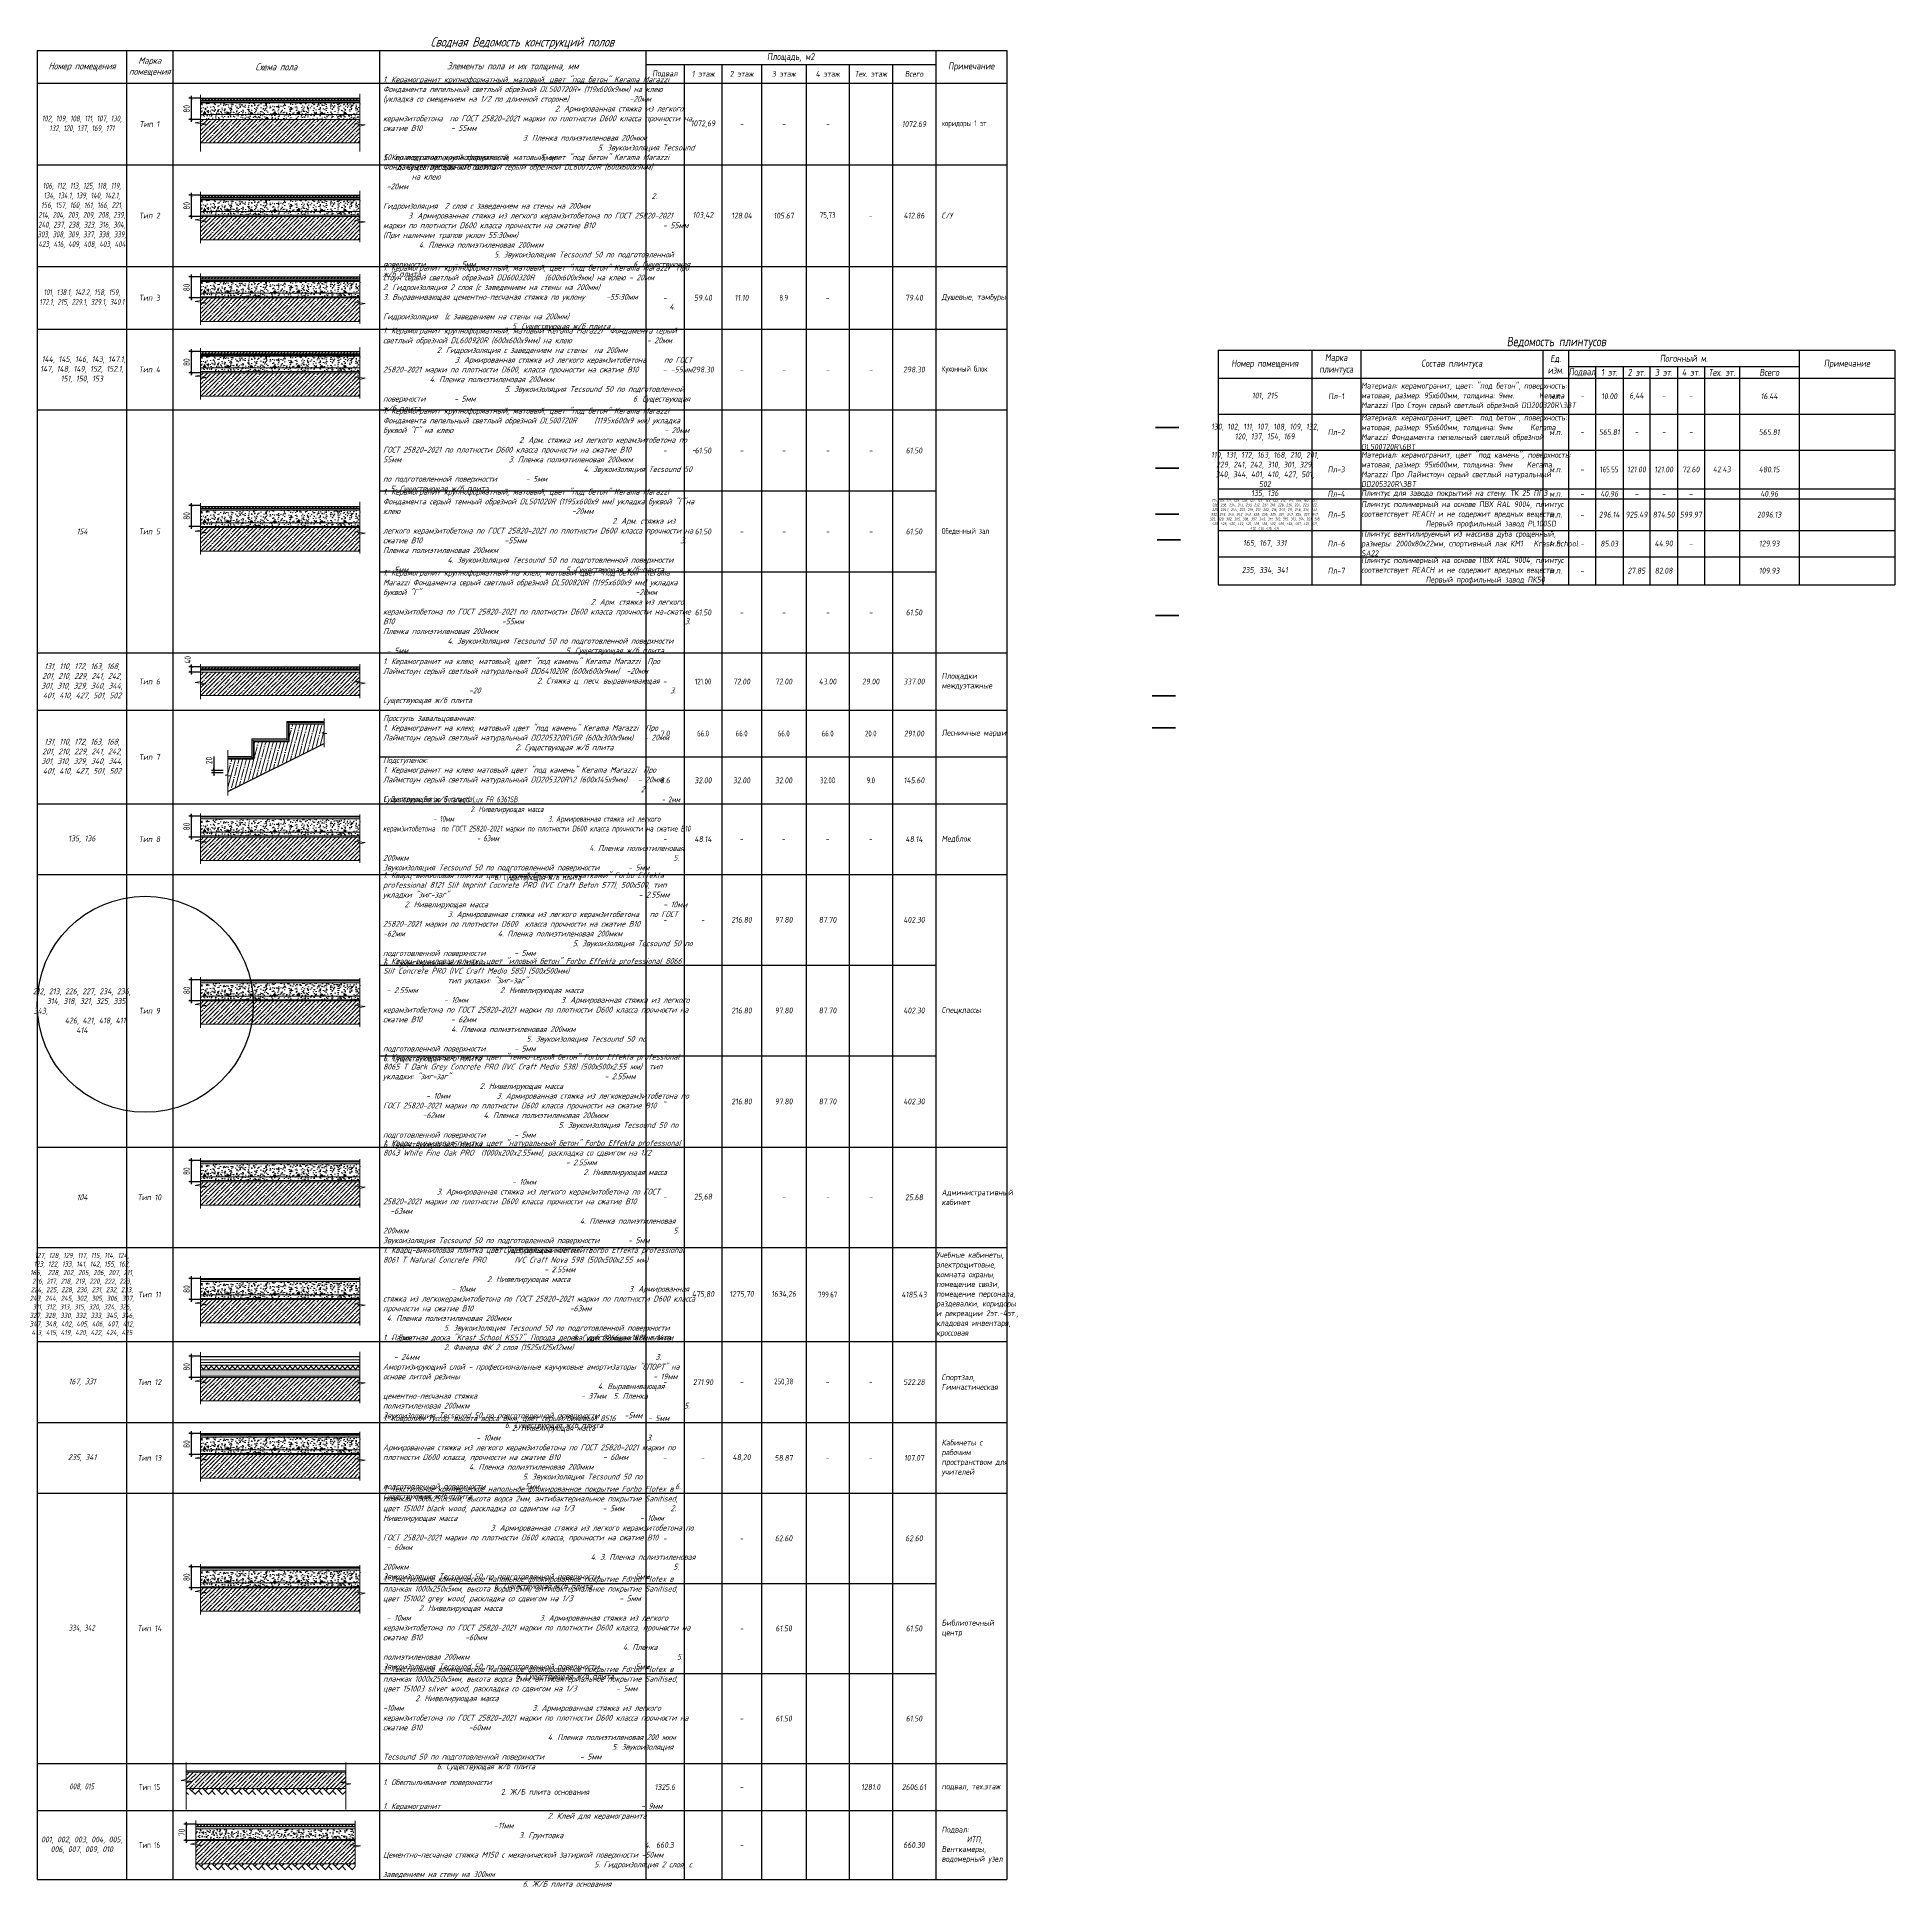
# Model space of a CAD drawing. Header units: millimetres. Extents: x -477324 to 554022, y -132142 to 283081.
# Drawn here: x -477324 to -397782, y 30740 to 109945 of the extents above; entities that cross this region are included whole.
import ezdxf

# ---------------------------------------------------------------- set-up
doc = ezdxf.new("R2010")
doc.units = ezdxf.units.MM
for name, color, linetype in [('АР_2_ПЛИНТУС', 171, 'Continuous'), ('АР_Арматура', 7, 'Continuous'), ('АР_Керамогранит', 7, 'Continuous'), ('АР_Перегородки кирпич штрих', 7, 'Continuous'), ('АР_Плита', 220, 'Continuous')]:
    doc.layers.add(name, color=color, linetype=linetype)
for name, color, linetype, lineweight in [('АР_Таблица отделки подвал', 250, 'Continuous', 15), ('АР_Тонкие', 250, 'Continuous', 0), ('АР_Штриховка', 252, 'Continuous', 0)]:
    doc.layers.add(name, color=color, linetype=linetype, lineweight=lineweight)
doc.styles.add('ISOCPEUR', font='isocpeur.ttf', dxfattribs={"width": 0.7})
doc.styles.add('Архитект', font='isocpeur.ttf', dxfattribs={"width": 0.8, "oblique": 8})
doc.dimstyles.new('R_100', dxfattribs={"dimtxt": 270, "dimasz": 120, "dimexe": 100, "dimexo": 0, "dimgap": 60, "dimtad": 1, "dimdec": 0, "dimrnd": 5, "dimzin": 0, "dimdsep": 46, "dimtxsty": 'ISOCPEUR', "dimblk": 'ARCHTICK', "dimcen": 0, "dimdle": 100, "dimclrd": 256, "dimclre": 256, "dimclrt": 256, "dimadec": 0, "dimazin": 0, "dimtfac": 2, "dimtdec": 0, "dimtofl": 0, "dimtmove": 1, "dimatfit": 3, "dimfxl": 1, "dimtvp": 3, "dimtolj": 1, "dimtzin": 0, "dimarcsym": 0})

# ---------------------------------------------------------------- blocks, each defined once
blk = doc.blocks.new('*T40')
at = {"layer": 'АР_Таблица отделки подвал', "color": 0, "lineweight": -2, "transparency": 16777216}
for p, q in [((0, -633), (4007, -633)), ((0, -633), (0, -10673)), ((4007, -633), (4007, -10673)), ((6112, -633), (6112, -10673)), ((13909, -633), (13909, -10673)), ((15005, -633), (15005, -10673)), ((24880, -633), (24880, -10673)), ((28977, -633), (28977, -10673)), ((15005, -1333), (24880, -1333)), ((16164, -1333), (16164, -10673)), ((17341, -1333), (17341, -10673)), ((18492, -1333), (18492, -10673)), ((19669, -1333), (19669, -10673)), ((20820, -1333), (20820, -10673)), ((22320, -1333), (22320, -10673)), ((0, -1833), (28977, -1833)), ((0, -3373), (28977, -3373)), ((0, -4913), (28977, -4913)), ((0, -6563), (28977, -6563)), ((0, -6997), (28977, -6997)), ((0, -8351), (28977, -8351)), ((0, -9474), (28977, -9474)), ((0, -10673), (28977, -10673))]:
    blk.add_line(p, q, dxfattribs=at)
at = {"layer": 'АР_Таблица отделки подвал', "color": 0, "linetype": 'ByBlock', "lineweight": 30, "transparency": 16777216}
blk.add_line((4007, -633), (28977, -633), dxfattribs=at)
at = {"layer": 'АР_Таблица отделки подвал', "transparency": 16777216}
for s, insert, char_height, width, attachment_point, style in [('Марка плинтуса', (5060, -1233), 300, 2004.96, 5, 'Архитект'), ('Ведомость плинтусов', (14489, -317), 400, 28877.01, 5, 'Архитект'), ('Номер помещения', (2004, -1233), 300, 3907.29, 5, 'Архитект'), ('Состав плинтуса', (10010, -1233), 300, 7696.3, 5, 'Архитект'), ('Ед. изм.', (14457, -1233), 300, 996.52, 5, 'Архитект'), ('Подвал', (15585, -1583), 300, 1059.02, 5, 'Архитект'), ('1 эт.', (16753, -1583), 300, 1077.19, 5, 'Архитект'), ('2 эт.', (17917, -1583), 300, 1050.74, 5, 'Архитект'), ('3 эт.', (19081, -1583), 300, 1077.19, 5, 'Архитект'), ('Погонный м.', (19943, -983), 300, 9774.88, 5, 'Архитект'), ('4 эт.', (20245, -1583), 300, 1050.74, 5, 'Архитект'), ('Тех. эт.', (21570, -1583), 300, 1459.9, 5, 'Архитект'), ('Всего', (23600, -1583), 300, 2460.1, 5, 'Архитект'), ('Примечание', (26928, -1233), 300, 3997.05, 5, 'Архитект'), ('\\A1;Материал: керамогранит, цвет: "под бетон", поверхность: матовая, размер: 95х600мм, толщина: 9мм.       Kerama Marazzi Про Стоун серый светлый обрезной DD200320R\\\\3BT', (6132, -2603), 250, 7756.3, 4, 'Архитект'), ('101, 215', (2004, -2603), 250, 3907.29, 5, 'Архитект'), ('Пл-1', (5060, -2603), 250, 2004.96, 5, 'Архитект'), ('м.п.', (14457, -2603), 250, 996.52, 5, 'Архитект'), ('-', (15585, -2603), 250, 1059.02, 5, 'Архитект'), ('10.00', (16753, -2603), 250, 1077.19, 5, 'Архитект'), ('6,44', (17917, -2603), 250, 1050.74, 5, 'Архитект'), ('-', (19081, -2603), 250, 1077.19, 5, 'Архитект'), ('-', (20245, -2603), 250, 1050.74, 5, 'Архитект'), ('16.44', (23600, -2603), 250, 2460.1, 5, 'Архитект'), ('130, 102, 111, 107, 108, 109, 132, 120, 137, 154, 169', (2004, -4143), 250, 3907.29, 5, 'Архитект'), ('Материал: керамогранит, цвет: "под бетон", поверхность: матовая, размер: 95х600мм, толщина: 9мм     Kerama Marazzi Фондамента пепельный светлый обрезной DL500720R\\\\6BT', (6132, -4143), 250, 7756.3, 4, 'Архитект'), ('Пл-2', (5060, -4143), 250, 2004.96, 5, 'Архитект'), ('м.п.', (14457, -4143), 250, 996.52, 5, 'Архитект'), ('-', (15585, -4143), 250, 1059.02, 5, 'Архитект'), ('565.81', (16753, -4143), 250, 1077.19, 5, 'Архитект'), ('-', (17917, -4143), 250, 1050.74, 5, 'Архитект'), ('-', (19081, -4143), 250, 1077.19, 5, 'Архитект'), ('-', (20245, -4143), 250, 1050.74, 5, 'Архитект'), ('565.81', (23600, -4143), 250, 2460.1, 5, 'Архитект'), ('110, 131, 172, 163, 168, 210, 201, 229, 241, 242, 310, 301, 329, 340, 344, 401, 410, 427, 501, 502', (2004, -5738), 250, 3907.29, 5, 'Архитект'), ('Материал: керамогранит, цвет "под камень", поверхность: матовая, размер: 95х600мм, толщина: 9мм    Kerama Marazzi Про Лаймстоун серый светлый натуральный DD205320R\\\\3BT', (6132, -5738), 250, 7756.3, 4, 'Архитект'), ('Пл-3', (5060, -5738), 250, 2004.96, 5, 'Архитект'), ('м.п.', (14457, -5738), 250, 996.52, 5, 'Архитект'), ('-', (15585, -5738), 250, 1059.02, 5, 'Архитект'), ('165.55', (16753, -5738), 250, 1077.19, 5, 'ISOCPEUR'), ('121.00', (17917, -5738), 250, 1050.74, 5, 'Архитект'), ('121.00', (19081, -5738), 250, 1077.19, 5, 'Архитект'), ('72.60', (20245, -5738), 250, 1050.74, 5, 'Архитект'), ('42.43', (21570, -5738), 250, 1399.9, 5, 'Архитект'), ('480.15', (23600, -5738), 250, 2460.1, 5, 'Архитект'), ('114, 115, 117, 129, 128, 127, 124, 123, 122, 212, 141, 155, 162, 227, 226, 236, 234, 243, 233, 232, 231, 218, 228, 230, 224, 223, 222, 225, 226.1, 244, 220, 219, 217, 202, 216, 245, 211, 246, 213, 333, 332, 345, 346, 342, 343, 328, 335, 325, 324, 347, 326, 327, 347, 322, 320, 302, 305, 306, 307, 348, 311, 312, 315, 313, 314, 321, 318, 425, 426, 420, 422, 421, 419, 418, 402, 405, 406, 407, 424, 411, 412, 413, 415, 414 ', (2004, -7674), 120, 3997.29, 5, 'Архитект'), ('135, 136 ', (2004, -6780), 250, 3907.29, 5, 'Архитект'), ('Пл-4', (5060, -6780), 250, 2004.96, 5, 'Архитект'), ('Плинтус полимерный на основе ПВХ RAL 9004, плинтус соответствует REACH и не содержит вредных веществ                          Первый профильный завод PL100SD', (6132, -7674), 250, 7756.3, 4, 'Архитект'), ('Плинтус для завода покрытий на стену. ТК 25 ППЗ', (6132, -6780), 250, 7756.3, 4, 'Архитект'), ('м.п.', (14457, -6780), 250, 996.52, 5, 'Архитект'), ('-', (15585, -6780), 250, 1059.02, 5, 'Архитект'), ('40.96', (16753, -6780), 250, 1077.19, 5, 'Архитект'), ('-', (17917, -6780), 250, 1050.74, 5, 'Архитект'), ('-', (19081, -6780), 250, 1077.19, 5, 'Архитект'), ('-', (20245, -6780), 250, 1050.74, 5, 'Архитект'), ('40.96', (23600, -6780), 250, 2460.1, 5, 'Архитект'), ('Пл-5', (5060, -7674), 250, 2004.96, 5, 'Архитект'), ('м.п.', (14457, -7674), 250, 996.52, 5, 'Архитект'), ('-', (15585, -7674), 250, 1059.02, 5, 'Архитект'), ('296.14', (16753, -7674), 250, 1077.19, 5, 'Архитект'), ('925.49', (17917, -7674), 250, 1050.74, 5, 'Архитект'), ('874.50', (19081, -7674), 250, 1077.19, 5, 'Архитект'), ('599.97', (20245, -7674), 250, 1050.74, 5, 'Архитект'), ('2096.13', (23600, -7674), 250, 2460.1, 5, 'Архитект'), ('Плинтус вентилируемый из массива дуба срощенный, размеры: 2000х80х22мм, спортивный лак КМ1   Krast School SA22', (6132, -8912), 250, 7756.3, 4, 'Архитект'), ('165, 167, 331', (2004, -8912), 250, 3907.29, 5, 'Архитект'), ('Пл-6', (5060, -8912), 250, 2004.96, 5, 'Архитект'), ('Плинтус полимерный на основе ПВХ RAL 9004, плинтус соответствует REACH и не содержит вредных веществ                          Первый профильный завод ПК50', (6132, -10073), 250, 7756.3, 4, 'Архитект'), ('м.п.', (14457, -8912), 250, 996.52, 5, 'Архитект'), ('-', (15585, -8912), 250, 1059.02, 5, 'Архитект'), ('85.03', (16753, -8912), 250, 1077.19, 5, 'Архитект'), ('44.90', (19081, -8912), 250, 1077.19, 5, 'Архитект'), ('-', (20245, -8912), 250, 1050.74, 5, 'Архитект'), ('129.93', (23600, -8912), 250, 2460.1, 5, 'Архитект'), ('235, 334, 341', (2004, -10073), 250, 3907.29, 5, 'Архитект'), ('Пл-7', (5060, -10073), 250, 2004.96, 5, 'Архитект'), ('м.п.', (14457, -10073), 250, 996.52, 5, 'Архитект'), ('-', (15585, -10073), 250, 1059.02, 5, 'Архитект'), ('27.85', (17917, -10073), 250, 1050.74, 5, 'Архитект'), ('82.08', (19081, -10073), 250, 1077.19, 5, 'Архитект'), ('109.93', (23600, -10073), 250, 2460.1, 5, 'Архитект')]:
    blk.add_mtext(s, dxfattribs=dict(at, insert=insert, char_height=char_height, width=width, attachment_point=attachment_point, style=style))
blk = doc.blocks.new('*U25')
at = {"color": 8}
blk.add_lwpolyline([(0, -12.3), (0, -1), (2.2, -0.5), (-2.2, 0), (0, 0.5), (0, 12.3)], dxfattribs=at)
blk = doc.blocks.new('*U26')
at = {"color": 8}
blk.add_lwpolyline([(0, -17.4), (0, -1), (2.2, -0.5), (-2.2, 0), (0, 0.5), (0, 21.4)], dxfattribs=at)
blk = doc.blocks.new('П-3')
at = {"layer": 'АР_Штриховка', "lineweight": 5, "true_color": 0x000000}
h = blk.add_hatch(dxfattribs=at)
h.set_pattern_fill('ANSI35', color=18, scale=48, angle=30, style=0)
h.set_pattern_definition([(75, (-169877.07, -910900.9), (-294.41419, 78.888045), []), (75, (-169690.42, -910793.13), (-294.41419, 78.888045), [381, -76.2, 0, -76.2])])
h.paths.add_polyline_path([(145781, 178279), (145894, 178304), (145669, 178329), (145781, 178354), (145781, 178713), (144281, 178713), (144281, 177963), (142781, 177963), (142781, 177213), (141653, 177213), (141653, 176541), (141541, 176516), (141766, 176491), (141653, 176466), (141653, 175811), (145781, 177875)])
at = {"layer": 'АР_Плита', "color": 18, "lineweight": 30, "ltscale": 100, "true_color": 0x000000}
blk.add_line((141653, 175811), (145781, 177875), dxfattribs=at)
blk.add_lwpolyline([(141653, 177213), (142781, 177213), (142781, 177963), (144281, 177963), (144281, 178713), (145781, 178713)], dxfattribs=at)
at = {"layer": 'АР_Тонкие'}
for p, q in [((144231, 178763), (144181, 178763)), ((142731, 178013), (142681, 178013)), ((144181, 178063), (144181, 178013)), ((142681, 177313), (142681, 177263))]:
    blk.add_line(p, q, dxfattribs=at)
for points in [[(141653, 177313), (142681, 177313), (142681, 178063), (144181, 178063), (144181, 178813), (145781, 178813)], [(141653, 177263), (142731, 177263), (142731, 178013), (144231, 178013), (144231, 178763), (145781, 178763)]]:
    blk.add_lwpolyline(points, dxfattribs=at)
at = {"layer": 'АР_Тонкие', "xscale": 50, "yscale": 50, "zscale": 50}
for name, p in [('*U25', (145781, 178329)), ('*U26', (141653, 176516))]:
    blk.add_blockref(name, p, dxfattribs=at)
blk = doc.blocks.new('*T78')
at = {"layer": 'АР_Таблица отделки подвал', "color": 0, "lineweight": -2, "transparency": 16777216}
for p, q in [((0, -633), (3823, -633)), ((0, -633), (0, -78947)), ((3823, -633), (3823, -78947)), ((5800, -633), (5800, -78947)), ((14655, -633), (14655, -78947)), ((26055, -633), (26055, -1230)), ((38478, -633), (38478, -78947)), ((41520, -633), (41520, -78947)), ((26055, -1230), (38478, -1230)), ((27705, -1230), (27705, -78947)), ((29318, -1230), (29318, -78947)), ((31006, -1230), (31006, -78947)), ((32922, -1230), (32922, -78947)), ((34768, -1230), (34768, -78947)), ((36614, -1230), (36614, -78947)), ((0, -2033), (41520, -2033)), ((26055, -2033), (26055, -78947)), ((0, -5525), (41520, -5525)), ((0, -9875), (41520, -9875)), ((0, -12558), (41520, -12558)), ((0, -16025), (41520, -16025)), ((14655, -19492), (38478, -19492)), ((14655, -22958), (38478, -22958)), ((0, -26425), (41520, -26425)), ((0, -28877), (41520, -28877)), ((14655, -30877), (41520, -30877)), ((0, -32887), (41520, -32887)), ((0, -35912), (41520, -35912)), ((14655, -39796), (38478, -39796)), ((14655, -43679), (38478, -43679)), ((0, -47587), (41520, -47587)), ((0, -51887), (41520, -51887)), ((0, -55918), (41520, -55918)), ((0, -59385), (41520, -59385)), ((0, -62410), (41520, -62410)), ((14655, -66268), (38478, -66268)), ((14655, -70126), (38478, -70126)), ((0, -73985), (41520, -73985)), ((0, -75998), (41520, -75998)), ((0, -78947), (41520, -78947))]:
    blk.add_line(p, q, dxfattribs=at)
at = {"layer": 'АР_Таблица отделки подвал', "color": 0, "linetype": 'ByBlock', "lineweight": 30, "transparency": 16777216}
for p, q in [((3823, -633), (41520, -633)), ((26055, -1230), (26055, -2033))]:
    blk.add_line(p, q, dxfattribs=at)
at = {"layer": 'АР_Таблица отделки подвал', "transparency": 16777216}
blk.add_blockref('П-3', (-133490, -208176), dxfattribs=at)
for s, insert, char_height, width, attachment_point, style in [('{\\fISOCPEUR|b0|i1|c204|p34;Сводная Ведомость конструкций полов}', (20760, -317), 400, 41419.73, 5, 'Архитект'), ('Площадь, м2', (32266, -932), 300, 12322.82, 5, 'Архитект'), ('{\\fISOCPEUR|b0|i1|c204|p34;Номер помещения}', (1911, -1333), 300, 3722.73, 5, 'Архитект'), ('{\\fISOCPEUR|b0|i1|c204|p34;Марка помещения}', (4811, -1333), 280, 1877.45, 5, 'Архитект'), ('{\\fISOCPEUR|b0|i1|c204|p34;Схема пола}', (10228, -1333), 300, 8754.96, 5, 'Архитект'), ('{\\fISOCPEUR|b0|i1|c204|p34;Элементы пола и их толщина, мм}', (20355, -1333), 300, 11299.82, 5, 'Архитект'), ('Подвал', (26880, -1632), 250, 1550.31, 5, 'Архитект'), ('1 этаж', (28512, -1632), 250, 1513.11, 5, 'Архитект'), ('2 этаж', (30162, -1632), 250, 1587.72, 5, 'Архитект'), ('3 этаж', (31964, -1632), 250, 1816.26, 5, 'Архитект'), ('4 этаж', (33845, -1632), 250, 1745.94, 5, 'Архитект'), ('Тех. этаж', (35691, -1632), 250, 1745.94, 5, 'Архитект'), ('Всего', (37546, -1632), 250, 1763.52, 5, 'Архитект'), ('Примечание', (39999, -1333), 300, 2941.95, 5, 'Архитект'), ('{\\fISOCPEUR|b0|i1|c204|p34;1. \\A1;\\C7;Керамогранит крупноформатный, матовый, цвет "под бетон"\\C256; Kerama Marazzi  Фондамента пепельный светлый обрезной DL500720R* (119х600х9мм)\\A0; на клею   \\A1;\\C7;(укладка со смещением на 1/2 по длинной стороне)\\C256; \\A0;                -20мм                                                             2. Армированная стяжка из легкого керамзитобетона  по ГОСТ 25820-2021 марки по плотности D600 класса прочности на сжатие В10        - 55мм                                                                                                     3. Пленка полиэтиленовая 200мкм                                                                          5. Звукоизоляция Tecsound 50 по подготовленной поверхности       - 5мм                                            6. Существующая ж/б плита}', (14805, -3779), 250, 11099.82, 4, 'Архитект'), ('{\\fISOCPEUR|b0|i1|c204|p34;102, 109, 108, 111, 107, 130, 132, 120, 137, 169, 171}', (1911, -3779), 250, 3222.73, 5, 'ISOCPEUR'), ('Тип 1', (4811, -3779), 250, 1377.45, 5, 'Архитект'), ('-', (26880, -3779), 250, 1550.31, 5, 'Архитект'), ('1072,69', (28512, -3779), 250, 1513.11, 5, 'Архитект'), ('-', (30162, -3779), 250, 1587.72, 5, 'Архитект'), ('-', (31964, -3779), 250, 1816.26, 5, 'Архитект'), ('-', (33845, -3779), 250, 1745.94, 5, 'Архитект'), ('1072.69', (37546, -3779), 250, 1763.52, 5, 'Архитект'), ('коридоры 1 эт', (38728, -3779), 250, 2541.95, 4, 'ISOCPEUR'), ('{\\fISOCPEUR|b0|i1|c204|p34;1. \\C7;Керамогранит крупноформатный, матовый, цвет \\C256;"под бетон" Kerama Marazzi  Фондамента пепельный светлый серый обрезной DL600720R (600х600х9мм)                     на клею                                                                         -20мм                                                                                                                                                            2. Гидроизоляция  2 слоя с заведением на стены на 200мм                                                                                                                             3. Армированная стяжка из легкого керамзитобетона по ГОСТ 25820-2021 марки по плотности D600 класса прочности на сжатие В10                   - 55мм (При наличии трапов уклон 55:30мм)                                                            4. Пленка полиэтиленовая 200мкм                                                                          5. Звукоизоляция Tecsound 50 по подготовленной поверхности        - 5мм                                            6. Существующая ж/б плита}', (14805, -7700), 250, 11099.82, 4, 'Архитект'), ('{\\fISOCPEUR|b0|i1|c204|p34;106, 112, 113, 125, 118, 119, 134, 134.1, 139, 140, 142.1, 156, 157, 160, 161, 166, 221, 214, 204, 203, 209, 208, 239, 240, 237, 238, 323, 316, 304, 303, 308, 309, 337, 338, 339, 423, 416, 409, 408, 403, 404}', (1911, -7700), 250, 3222.73, 5, 'ISOCPEUR'), ('Тип 2', (4811, -7700), 250, 1377.45, 5, 'Архитект'), ('-', (26880, -7700), 250, 1550.31, 5, 'Архитект'), ('103,42', (28512, -7700), 250, 1513.11, 5, 'Архитект'), ('128.04', (30162, -7700), 250, 1587.72, 5, 'Архитект'), ('105.67', (31964, -7700), 250, 1816.26, 5, 'Архитект'), ('75,73', (33845, -7700), 250, 1745.94, 5, 'ISOCPEUR'), ('-', (35691, -7700), 250, 1745.94, 5, 'ISOCPEUR'), ('412.86', (37546, -7700), 250, 1763.52, 5, 'Архитект'), ('С/У', (38728, -7700), 250, 2541.95, 4, 'Архитект'), ('{\\fISOCPEUR|b0|i1|c204|p34;1. \\C7;Керамогранит крупноформатный, матовый, цвет \\C256;"под бетон" Kerama Marazzi  Про стоун серый светлый обрезной DD600320R   (600х600х9мм) на клею - 20мм                                                                                                  2. Гидроизоляция 2 слоя (с заведением на стены на 200мм)                                                                                                                 3. Выравнивающая цементно-песчаная стяжка по уклону      -55:30мм                                                                                                                                                                                         4. Гидроизоляция  (с заведением на стены на 200мм)                                                                        5. Существующая ж/б плита}', (14805, -11217), 250, 11099.82, 4, 'Архитект'), ('{\\fISOCPEUR|b0|i1|c204|p34;\\Q0;\\W0.7;101, 138.1, 142.2, 158, 159, 172.1, 215, 229.1, 329.1, 340.1}', (1911, -11217), 250, 3222.73, 5, 'Архитект'), ('Тип 3', (4811, -11217), 250, 1377.45, 5, 'Архитект'), ('59.40', (28512, -11217), 250, 1513.11, 5, 'Архитект'), ('11.10', (30162, -11217), 250, 1587.72, 5, 'Архитект'), ('8.9', (31964, -11217), 250, 1816.26, 5, 'ISOCPEUR'), ('79.40', (37546, -11217), 250, 1763.52, 5, 'Архитект'), ('Душевые, тамбуры', (38728, -11217), 250, 2541.95, 4, 'Архитект'), ('-', (26880, -11217), 250, 1550.31, 5, 'Архитект'), ('-', (33845, -11217), 250, 1745.94, 5, 'ISOCPEUR'), ('{\\fISOCPEUR|b0|i1|c204|p34;1. \\C7;Керамогранит крупноформатный, матовый\\C256; Kerama Marazzi  Фондамента серый светлый обрезной DL600920R (600х600х9мм) на клею                     - 20мм                                                                                                              2. Гидроизоляция с заведением на стены  на 200мм                                                                                                                                3. Армированная стяжка из легкого керамзитобетона     по ГОСТ 25820-2021 марки по плотности D600, класса прочности на сжатие В10         -55мм              4. Пленка полиэтиленовая 200мкм                                                                          5. Звукоизоляция Tecsound 50 по подготовленной поверхности        - 5мм                                            6. Существующая ж/б плита}', (14805, -14292), 250, 11099.82, 4, 'Архитект'), ('{\\fISOCPEUR|b0|i1|c204|p34;\\Q0; 144, 145, 146, 143, 147.1, 147, 148, 149, 152, 152.1, 151, 150, 153}', (1911, -14292), 250, 3222.73, 5, 'Архитект'), ('Тип 4', (4811, -14292), 250, 1377.45, 5, 'Архитект'), ('-', (26880, -14292), 250, 1550.31, 5, 'Архитект'), ('298.30', (28512, -14292), 250, 1513.11, 5, 'Архитект'), ('-', (30162, -14292), 250, 1587.72, 5, 'Архитект'), ('-', (31964, -14292), 250, 1816.26, 5, 'Архитект'), ('-', (33845, -14292), 250, 1745.94, 5, 'Архитект'), ('-', (35691, -14292), 250, 1745.94, 5, 'Архитект'), ('298.30', (37546, -14292), 250, 1763.52, 5, 'Архитект'), ('Кухонный блок', (38728, -14292), 250, 2541.95, 4, 'ISOCPEUR'), ('{\\fISOCPEUR|b0|i1|c204|p34;1. \\C7;Керамогранит крупноформатный, матовый, цвет \\C256;"под бетон" Kerama Marazzi  Фондамента пепельный светлый обрезной DL500720R     (1195x600х9 мм) укладка буквой "Г" на клею                                                           - 20мм                                        2. Арм. стяжка из легкого керамзитобетона по ГОСТ 25820-2021 по плотности D600 класса прочности на сжатие В10                 - 55мм                              3. Пленка полиэтиленовая 200мкм                                                                          4. Звукоизоляция Tecsound 50 по подготовленной поверхности        - 5мм                                            5. Существующая ж/б плита}', (14805, -17758), 250, 11099.82, 4, 'Архитект'), ('-', (26880, -17758), 250, 1550.31, 5, 'Архитект'), ('61.50', (28512, -17758), 250, 1513.11, 5, 'Архитект'), ('-', (30162, -17758), 250, 1587.72, 5, 'Архитект'), ('-', (31964, -17758), 250, 1816.26, 5, 'Архитект'), ('-', (33845, -17758), 250, 1745.94, 5, 'Архитект'), ('-', (35691, -17758), 250, 1745.94, 5, 'Архитект'), ('61.50', (37546, -17758), 250, 1763.52, 5, 'Архитект'), ('{\\fISOCPEUR|b0|i1|c204|p34;1. \\C7;Керамогранит крупноформатный, матовый, цвет \\C256;"под бетон" Kerama Marazzi Фондамента серый темный обрезной DL501020R (1195x600х9 мм) укладка буквой "Г"на клею                                                -20мм                                                                                             2. Арм. стяжка из легкого керамзитобетона по ГОСТ 25820-2021 по плотности D600 класса прочности на сжатие В10                       -55мм                                           3. Пленка полиэтиленовая 200мкм                                                                          4. Звукоизоляция Tecsound 50 по подготовленной поверхности        - 5мм                                            5. Существующая ж/б плита}', (14805, -21225), 250, 11099.82, 4, 'Архитект'), ('{\\fISOCPEUR|b0|i1|c204|p34;154}', (1911, -21225), 250, 3222.73, 5, 'Архитект'), ('Тип 5', (4811, -21225), 250, 1377.45, 5, 'Архитект'), ('-', (26880, -21225), 250, 1550.31, 5, 'Архитект'), ('61.50', (28512, -21225), 250, 1513.11, 5, 'Архитект'), ('-', (30162, -21225), 250, 1587.72, 5, 'Архитект'), ('-', (31964, -21225), 250, 1816.26, 5, 'Архитект'), ('-', (33845, -21225), 250, 1745.94, 5, 'Архитект'), ('-', (35691, -21225), 250, 1745.94, 5, 'Архитект'), ('61.50', (37546, -21225), 250, 1763.52, 5, 'Архитект'), ('Обеденный зал', (38728, -21225), 250, 2541.95, 4, 'ISOCPEUR'), ('{\\fISOCPEUR|b0|i1|c204|p34;1. \\C7;Керамогранит крупноформатный на клею, матовый цвет \\C256;"под бетон" Kerama Marazzi Фондамента серый светлый обрезной DL500820R (1195x600х9 мм) укладка буквой "Г"                                                            -20мм                                                                     2. Арм. стяжка из легкого керамзитобетона по ГОСТ 25820-2021 по плотности D600 класса прочности на сжатие В10                              -55мм                                             3. Пленка полиэтиленовая 200мкм                                                                          4. Звукоизоляция Tecsound 50 по подготовленной поверхности        - 5мм                                            5. Существующая ж/б плита}', (14805, -24692), 250, 11099.82, 4, 'Архитект'), ('61.50', (28512, -24692), 250, 1513.11, 5, 'Архитект'), ('61.50', (37546, -24692), 250, 1763.52, 5, 'Архитект'), ('-', (26880, -24692), 250, 1550.31, 5, 'Архитект'), ('-', (30162, -24692), 250, 1587.72, 5, 'Архитект'), ('-', (31964, -24692), 250, 1816.26, 5, 'Архитект'), ('-', (33845, -24692), 250, 1745.94, 5, 'Архитект'), ('-', (35691, -24692), 250, 1745.94, 5, 'Архитект'), ('{\\fISOCPEUR|b0|i1|c204|p34;131, 110, 172, 163, 168, 201, 210, 229, 241, 242, 301, 310, 329, 340, 344, 401, 410, 427, 501, 502}', (1911, -27651), 250, 3222.73, 5, 'Архитект'), ('{\\fISOCPEUR|b0|i1|c204|p34;1. \\C7;Керамогранит на клею, матовый, цвет \\C256;"под камень" Kerama Marazzi  Про Лаймстоун серый светлый натуральный DD641020R (600х600х9мм)  -20мм                                                                                                                                                 2. Стяжка ц. песч. выравнивающая                                   -20                                                     3. Существующая ж/б плита}', (14805, -27651), 250, 11099.82, 4, 'Архитект'), ('Тип 6', (4811, -27651), 250, 1377.45, 5, 'Архитект'), ('-', (26880, -27651), 250, 1550.31, 5, 'Архитект'), ('121.00', (28512, -27651), 250, 1513.11, 5, 'ISOCPEUR'), ('72.00', (30162, -27651), 250, 1587.72, 5, 'Архитект'), ('72.00', (31964, -27651), 250, 1816.26, 5, 'Архитект'), ('43.00', (33845, -27651), 250, 1745.94, 5, 'Архитект'), ('29.00', (35691, -27651), 250, 1745.94, 5, 'Архитект'), ('337.00', (37546, -27651), 250, 1763.52, 5, 'Архитект'), ('Площадки междуэтажные', (38728, -27651), 250, 2541.95, 4, 'Архитект'), ('{\\fISOCPEUR|b0|i1|c204|p34;Проступь завальцованная:                                                             1. \\C7;Керамогранит \\C256;на клею\\C7;, матовый цвет \\C256;"под камень" Kerama Marazzi  Про Лаймстоун серый светлый натуральный DD205320R\\\\GR (600х300х9мм)   - 20мм                                                                                                                                     2. Существующая ж/б плита}', (14805, -29877), 250, 11099.82, 4, 'Архитект'), ('{\\fISOCPEUR|b0|i1|c204|p34;131, 110, 172, 163, 168, 201, 210, 229, 241, 242, 301, 310, 329, 340, 344, 401, 410, 427, 501, 502}', (1911, -30882), 250, 3222.73, 5, 'Архитект'), ('7.0', (26880, -29877), 250, 1550.31, 5, 'Архитект'), ('66.0', (28512, -29877), 250, 1513.11, 5, 'ISOCPEUR'), ('66.0', (30162, -29877), 250, 1587.72, 5, 'ISOCPEUR'), ('66.0', (31964, -29877), 250, 1816.26, 5, 'ISOCPEUR'), ('66.0', (33845, -29877), 250, 1745.94, 5, 'ISOCPEUR'), ('20.0', (35691, -29877), 250, 1745.94, 5, 'ISOCPEUR'), ('291.00', (37546, -29877), 250, 1763.52, 5, 'Архитект'), ('Лесничные марши', (38728, -29877), 250, 2541.95, 4, 'Архитект'), ('Тип 7', (4811, -30882), 250, 1377.45, 5, 'Архитект'), ('{\\fISOCPEUR|b0|i1|c204|p34;Подступенок:                                                                           1. \\C7;Керамогранит \\C256;на клею \\C7;матовый цвет \\C256;"под камень" Kerama Marazzi  Про Лаймстоун серый светлый натуральный DD205320R\\\\2 (600х145х9мм)   - 20мм                                                                                  2. Существующая ж/б плита}', (14805, -31882), 250, 11099.82, 4, 'Архитект'), ('8.6', (26880, -31882), 250, 1550.31, 5, 'Архитект'), ('32.00', (28512, -31882), 250, 1513.11, 5, 'Архитект'), ('32.00', (30162, -31882), 250, 1587.72, 5, 'Архитект'), ('32.00', (31964, -31882), 250, 1816.26, 5, 'Архитект'), ('32.00', (33845, -31882), 250, 1745.94, 5, 'ISOCPEUR'), ('9.0', (35691, -31882), 250, 1745.94, 5, 'ISOCPEUR'), ('145.60', (37546, -31882), 250, 1763.52, 5, 'Архитект'), ('{\\fISOCPEUR|b0|i1|c204|p34;1. Линолеум Forbo Smaragd Lux FR 6361SB                                              - 2мм                                 2. Нивелирующая масса                                                                 - 10мм                              3. Армированная стяжка из легкого керамзитобетона  по ГОСТ 25820-2021 марки по плотности D600 класса прочности на сжатие В10                                \\C0;- 63м\\C256;м            \\C0;                          \\C256;                                                                                           4. \\Q8;\\W0.8;Пленка полиэтиленовая 200мкм                                                                          5. Звукоизоляция Tecsound 50 по подготовленной поверхности        - 5мм                                            6. \\Q0;\\W0.7;Существующая ж/б плита}', (14805, -34400), 250, 11099.82, 4, 'ISOCPEUR'), ('{\\fISOCPEUR|b0|i1|c204|p34;\\Q0;135, 136}', (1911, -34400), 250, 3222.73, 5, 'Архитект'), ('Тип 8', (4811, -34400), 250, 1377.45, 5, 'Архитект'), ('-', (26880, -34400), 250, 1550.31, 5, 'Архитект'), ('48.14', (28512, -34400), 250, 1513.11, 5, 'Архитект'), ('-', (30162, -34400), 250, 1587.72, 5, 'ISOCPEUR'), ('-', (31964, -34400), 250, 1816.26, 5, 'ISOCPEUR'), ('-', (33845, -34400), 250, 1745.94, 5, 'ISOCPEUR'), ('-', (35691, -34400), 250, 1745.94, 5, 'ISOCPEUR'), ('48.14', (37546, -34400), 250, 1763.52, 5, 'Архитект'), ('Медблок', (38728, -34400), 250, 2541.95, 4, 'Архитект'), ('{\\fISOCPEUR|b0|i1|c204|p34;1. Кварц-виниловая плитка цвет "серый бетон с отпечатками" Forbo Effekta professional 8121 Slit Imprint Cocnrete PRO (IVC Craft Beton 577), 500х500, тип укладки "зиг-заг"                                                     - 2.55мм              2. Нивелирующая масса                                                 - 10мм                     3. Армированная стяжка из легкого керамзитобетона   по ГОСТ 25820-2021 марки по плотности D600  класса прочности на сжатие В10          -62мм                          4. Пленка полиэтиленовая 200мкм                                                                          5. Звукоизоляция Tecsound 50 по подготовленной поверхности        - 5мм                                            6.  Существующая ж/б плита.}', (14805, -37854), 250, 11099.82, 4, 'Архитект'), ('-', (26880, -37854), 250, 1550.31, 5, 'Архитект'), ('-', (28512, -37854), 250, 1513.11, 5, 'ISOCPEUR'), ('216.80', (30162, -37854), 250, 1587.72, 5, 'Архитект'), ('97.80', (31964, -37854), 250, 1816.26, 5, 'Архитект'), ('87.70', (33845, -37854), 250, 1745.94, 5, 'Архитект'), ('402.30', (37546, -37854), 250, 1763.52, 5, 'Архитект'), ('{\\fISOCPEUR|b0|i1|c204|p34;1. Кварц-виниловая плитка цвет "иловый бетон" Forbo Effekta professional 8066 Slit Concrete PRO (IVC Craft Medio 585) (500х500мм)                                                      тип уклаки: "зиг-заг"                                                 - 2.55мм                       2. Нивелирующая масса                                                 - 10мм                          3. Армированная стяжка из легкого керамзитобетона по ГОСТ 25820-2021 марки по плотности D600 класса прочности на сжатие В10        - 62мм                                                                                 4. Пленка полиэтиленовая 200мкм                                                                          5. Звукоизоляция Tecsound 50 по подготовленной поверхности        - 5мм                                            6. Существующая ж/б плита}', (14805, -41737), 250, 11099.82, 4, 'Архитект'), ('{\\fISOCPEUR|b0|i1|c204|p34;\\Q0;212, 213, 226, 227, 234, 236,                                  314, 318, 321, 325, 335, 343,                                 426, 421, 418, 411, 414 }', (1911, -41750), 250, 3622.73, 5, 'Архитект'), ('Тип 9', (4811, -41750), 250, 1377.45, 5, 'Архитект'), ('-', (26880, -41737), 250, 1550.31, 5, 'Архитект'), ('216.80', (30162, -41737), 250, 1587.72, 5, 'Архитект'), ('97.80', (31964, -41737), 250, 1816.26, 5, 'Архитект'), ('87.70', (33845, -41737), 250, 1745.94, 5, 'Архитект'), ('402.30', (37546, -41737), 250, 1763.52, 5, 'Архитект'), ('Спецклассы', (38728, -41750), 250, 2541.95, 4, 'Архитект'), ('{\\fISOCPEUR|b0|i1|c204|p34;1. Кварц-виниловая плитка цвет "темно-серый бетон" Forbo Effekta professional 8065 T Dark Grey Concrete PRO (IVC Craft Medio 538) (500х500х2.55 мм)  тип укладки: "зиг-заг"                                           - 2.55мм                                                                                                                                    2. Нивелирующая масса                                                  - 10мм             3. Армированная стяжка из легкокерамзитобетона по ГОСТ 25820-2021 марки по плотности D600 класса прочности на сжатие В10                       -62мм           4. Пленка полиэтиленовая 200мкм                                                                          5. Звукоизоляция Tecsound 50 по подготовленной поверхности        - 5мм                                            6. Существующая ж/б плита}', (14805, -45633), 250, 11099.82, 4, 'Архитект'), ('-', (26880, -45633), 250, 1550.31, 5, 'Архитект'), ('216.80', (30162, -45633), 250, 1587.72, 5, 'Архитект'), ('97.80', (31964, -45633), 250, 1816.26, 5, 'Архитект'), ('87.70', (33845, -45633), 250, 1745.94, 5, 'Архитект'), ('402.30', (37546, -45633), 250, 1763.52, 5, 'Архитект'), ('{\\fISOCPEUR|b0|i1|c204|p34;1. Кварц-виниловая плитка цвет "натуральный бетон" Forbo Effekta professional 8043 White Fine Oak PRO  (1000x200x2.55мм), раскладка со сдвигом на 1/2                                                                - 2.55мм                                                                                    2. Нивелирующая масса                                             - 10мм                                                            3. Армированная стяжка из легкого керамзитобетона по ГОСТ 25820-2021 марки по плотности D600 класса прочности на сжатие В10                   -63мм                                                                                                                                       4. Пленка полиэтиленовая 200мкм                                                                          5. Звукоизоляция Tecsound 50 по подготовленной поверхности        - 5мм                                            6. Существующая ж/б плита}', (14805, -49737), 250, 11099.82, 4, 'Архитект'), ('{\\fISOCPEUR|b0|i1|c204|p34;104}', (1911, -49737), 250, 3222.73, 5, 'Архитект'), ('Тип 10', (4811, -49737), 250, 1377.45, 5, 'Архитект'), ('-', (26880, -49737), 250, 1550.31, 5, 'Архитект'), ('25,68', (28512, -49737), 250, 1513.11, 5, 'Архитект'), ('-', (31964, -49737), 250, 1816.26, 5, 'Архитект'), ('-', (33845, -49737), 250, 1745.94, 5, 'Архитект'), ('-', (35691, -49737), 250, 1745.94, 5, 'Архитект'), ('25.68', (37546, -49737), 250, 1763.52, 5, 'Архитект'), ('Административный кабинет', (38728, -49737), 250, 2541.95, 4, 'Архитект'), ('{\\fISOCPEUR|b0|i1|c204|p34;\\Q0;127, 128, 129, 117, 115, 114, 124, 123, 122, 133, 141, 142, 155, 162, 165,  228, 202, 205, 206, 207, 211, 216, 217, 218, 219, 220, 222, 223, 224, 225, 228, 230, 231, 232, 233, 243, 244, 245, 302, 305, 306, 307, 311, 312, 313, 315, 320, 324, 326, 327, 328, 330, 332, 333, 345, 346, 347, 348, 402, 405, 406, 407, 412, 413, 415, 419, 420, 422, 424, 425}', (1911, -53903), 220, 3782.73, 5, 'Архитект'), ('{\\fISOCPEUR|b0|i1|c204|p34;1. Кварц-виниловая плитка цвет "натуральный бетон"  Forbo Effekta professional 8061 T Natural Concrete PRO        IVC Craft Nova 598 (500х500х2.55 мм)                                                           - 2.55мм                                                               2. Нивелирующая масса                                                       - 10мм                                           3. Армированная стяжка из легкокерамзитобетона по ГОСТ 25820-2021 марки по плотности D600 класса прочности на сжатие В10                           -63мм                                                                                                                       4. Пленка полиэтиленовая 200мкм                                                                     5. Звукоизоляция Tecsound 50 по подготовленной поверхности          - 5мм                                             6. Существующая ж/б плита}', (14805, -53903), 250, 11099.82, 4, 'Архитект'), ('Учебные кабинеты,  электрощитовые, комната охраны, помещение связи, помещение персонала, раздевалки, коридоры и рекреации 2эт.-4эт., кладовая инвентаря, кроссовая', (38498, -53903), 250, 3001.95, 4, 'Архитект'), ('Тип 11', (4811, -53903), 250, 1377.45, 5, 'Архитект'), ('475,80', (28512, -53903), 250, 1513.11, 5, 'Архитект'), ('1275,70', (30162, -53903), 250, 1587.72, 5, 'Архитект'), ('1634,26', (31964, -53903), 250, 1816.26, 5, 'Архитект'), ('799.67', (33845, -53903), 250, 1745.94, 5, 'ISOCPEUR'), ('4185.43', (37546, -53903), 250, 1763.52, 5, 'Архитект'), ('{\\fISOCPEUR|b0|i1|c204|p34;1. Паркетная доска "Krast School KS57". Порода дерева: дуб 2266ммх188мм-14мм                                                                                                                2. Фанера ФК 2 слоя (1525х125х12мм)                                      - 24мм                                                                  3. Амортизирующий слой - профессиональные каучуковые амортизаторы "СПОРТ" на основе литой резины                                                      - 19мм                                                                  4. Выравнивающая цементно-песчаная стяжка                             - 37мм  5. Пленка полиэтиленовая 200мкм                                                            5. Звукоизоляция Tecsound 50 по подготовленной поверхности       -5мм                                                 6. Существующая ж/б плита}', (14805, -57651), 250, 11099.82, 4, 'Архитект'), ('{\\fISOCPEUR|b0|i1|c204|p34;167, 331}', (1911, -57651), 250, 3222.73, 5, 'Архитект'), ('Тип 12', (4811, -57651), 250, 1377.45, 5, 'Архитект'), ('-', (26880, -57651), 250, 1550.31, 5, 'Архитект'), ('271.90', (28512, -57651), 250, 1513.11, 5, 'Архитект'), ('-', (30162, -57651), 250, 1587.72, 5, 'Архитект'), ('250,38', (31964, -57651), 250, 1816.26, 5, 'ISOCPEUR'), ('-', (33845, -57651), 250, 1745.94, 5, 'ISOCPEUR'), ('-', (35691, -57651), 250, 1745.94, 5, 'ISOCPEUR'), ('522.28', (37546, -57651), 250, 1763.52, 5, 'Архитект'), ('Спортзал, Гимнастическая', (38728, -57651), 250, 2541.95, 4, 'Архитект'), ('{\\fISOCPEUR|b0|i1|c204|p34;1. Ковролин Туссор, высота ворса 8мм, цвет серый/бежевый 8516         - 5мм                                                                                                                                    2. Нивелирующая масса                                                       - 10мм                                         3. Армированная стяжка из легкого керамзитобетона по ГОСТ 25820-2021 марки по плотности D600 класса, прочности на сжатие В10            - \\C7;60\\C256;мм                                                                                                                                   4. Пленка полиэтиленовая 200мкм                                                                    5. Звукоизоляция Tecsound 50 по подготовленной поверхности         - 5мм                                      6. Существующая ж/б плита}', (14805, -60897), 250, 11099.82, 4, 'Архитект'), ('Кабинеты с рабочим пространством для учителей', (38728, -60897), 250, 2541.95, 4, 'Архитект'), ('{\\fISOCPEUR|b0|i1|c204|p34;235, 341}', (1911, -60897), 250, 3222.73, 5, 'Архитект'), ('Тип 13', (4811, -60897), 250, 1377.45, 5, 'Архитект'), ('-', (26880, -60897), 250, 1550.31, 5, 'Архитект'), ('-', (28512, -60897), 250, 1513.11, 5, 'ISOCPEUR'), ('48,20', (30162, -60897), 250, 1587.72, 5, 'Архитект'), ('58.87', (31964, -60897), 250, 1816.26, 5, 'Архитект'), ('-', (33845, -60897), 250, 1745.94, 5, 'ISOCPEUR'), ('-', (35691, -60897), 250, 1745.94, 5, 'ISOCPEUR'), ('107.07', (37546, -60897), 250, 1763.52, 5, 'Архитект'), ('{\\fISOCPEUR|b0|i1|c204|p34;1. Текстильное коммерческое напольное флокированное покрытие Forbo Flotex в планках 1000х250х5мм, высота ворса 2мм, антибактериальное покрытие Sanitised, цвет 151001 black wood, раскладка со сдвигом на 1/3        - 5мм             2. Нивелирующая масса                                                   - 10мм                                       3. Армированная стяжка из легкого керамзитобетона по ГОСТ 25820-2021 марки по плотности D600 класса, прочности на сжатие В10            - \\C7;60\\C256;мм                                                                                                                                          4. 3. Пленка полиэтиленовая 200мкм                                                                          5. Звукоизоляция Tecsound 50 по подготовленной поверхности        - 5мм                                            6. Существующая ж/б плита}', (14805, -64339), 250, 11099.82, 4, 'Архитект'), ('-', (26880, -64339), 250, 1550.31, 5, 'Архитект'), ('-', (30162, -64339), 250, 1587.72, 5, 'Архитект'), ('62.60', (31964, -64339), 250, 1816.26, 5, 'Архитект'), ('62.60', (37546, -64339), 250, 1763.52, 5, 'Архитект'), ('{\\fISOCPEUR|b0|i1|c204|p34;1. Текстильное коммерческое напольное флокированное покрытие Forbo Flotex в планках 1000х250х5мм, высота ворса 2мм, антибактериальное покрытие Sanitised, цвет 151002 grey wood, раскладка со сдвигом на 1/3             - 5мм                          2. Нивелирующая масса                                                        - 10мм                                    3. Армированная стяжка из легкого керамзитобетона по ГОСТ 25820-2021 марки по плотности D600 класса, прочности на сжатие В10            -\\C7;60\\C256;мм                                                                                                                              4. Пленка полиэтиленовая 200мкм                                                          5. Звукоизоляция Tecsound 50 по подготовленной поверхности        - 5мм                                                  6. Существующая ж/б плита}', (14805, -68197), 250, 11099.82, 4, 'Архитект'), ('{\\fISOCPEUR|b0|i1|c204|p34;\\Q0;\\W0.7;334, 342}', (1911, -68197), 250, 3222.73, 5, 'Архитект'), ('Тип 14', (4811, -68197), 250, 1377.45, 5, 'Архитект'), ('-', (26880, -68197), 250, 1550.31, 5, 'Архитект'), ('-', (30162, -68197), 250, 1587.72, 5, 'Архитект'), ('61.50', (31964, -68197), 250, 1816.26, 5, 'Архитект'), ('61.50', (37546, -68197), 250, 1763.52, 5, 'Архитект'), ('Библиотечный центр', (38728, -68197), 250, 2541.95, 4, 'Архитект'), ('{\\fISOCPEUR|b0|i1|c204|p34;1. Текстильное коммерческое напольное флокированное покрытие Forbo Flotex в планках 1000х250х5мм, высота ворса 2мм, антибактериальное покрытие Sanitised, цвет 151003 silver wood, раскладка со сдвигом на 1/3           - 5мм                          2. Нивелирующая масса                                                       -10мм                                    3. Армированная стяжка из легкого керамзитобетона по ГОСТ 25820-2021 марки по плотности D600 класса прочности на сжатие В10             -6\\C7;0\\C256;мм                                                                                                        4. Пленка полиэтиленовая 200 мкм                                                                      5. Звукоизоляция Tecsound 50 по подготовленной поверхности          - 5мм                                          6. Существующая ж/б плита}', (14805, -72056), 250, 11099.82, 4, 'Архитект'), ('-', (26880, -72056), 250, 1550.31, 5, 'Архитект'), ('-', (30162, -72056), 250, 1587.72, 5, 'Архитект'), ('61.50', (31964, -72056), 250, 1816.26, 5, 'Архитект'), ('61.50', (37546, -72056), 250, 1763.52, 5, 'Архитект'), ('{\\fISOCPEUR|b0|i1|c204|p34;1. Обеспыливание поверхности }                                                                                          2. Ж/Б плита основания ', (14805, -74992), 250, 11099.82, 4, 'Архитект'), ('{\\fISOCPEUR|b0|i1|c204|p34;008, 015}', (1911, -74992), 250, 3222.73, 5, 'ISOCPEUR'), ('Тип 15', (4811, -74992), 250, 1377.45, 5, 'ISOCPEUR'), ('1325.6', (26880, -74992), 250, 1550.31, 5, 'Архитект'), ('-', (30162, -74992), 250, 1587.72, 5, 'Архитект'), ('1281.0', (35691, -74992), 250, 1745.94, 5, 'Архитект'), ('2606.61', (37546, -74992), 250, 1763.52, 5, 'Архитект'), ('подвал, тех.этаж', (38728, -74992), 250, 2541.95, 4, 'Архитект'), ('{\\fISOCPEUR|b0|i1|c204|p34;1. Керамогранит                                                        - 9мм                                                        2. Клей для керамогранита                                             -11мм                                                                                         3. Грунтовка                                                                                                               4. Цементно-песчаная стяжка М150 с механической затиркой поверхности -50мм                                                                     5. Гидроизоляция 2 слоя, с заведением на стену на 300мм                                                                                                6. Ж/Б плита основания                          }             ', (14805, -77472), 250, 11099.82, 4, 'Архитект'), ('{\\fISOCPEUR|b0|i1|c204|p34;\\W0.8;001, 002, 003, 004, 005, 006, 007, 009, 010}', (1911, -77472), 250, 3222.73, 5, 'ISOCPEUR'), ('Подвал:                    ИТП, Венткамеры, водомерный узел', (38728, -77472), 250, 2541.95, 4, 'Архитект'), ('Тип 16', (4811, -77472), 250, 1377.45, 5, 'ISOCPEUR'), ('660.3', (26880, -77472), 250, 1550.31, 5, 'Архитект'), ('-', (30162, -77472), 250, 1587.72, 5, 'Архитект'), ('660.30', (37546, -77472), 250, 1763.52, 5, 'Архитект')]:
    blk.add_mtext(s, dxfattribs=dict(at, insert=insert, char_height=char_height, width=width, attachment_point=attachment_point, style=style))
blk = doc.blocks.new('*U28')
at = {"color": 8}
blk.add_lwpolyline([(0, -9.44), (0, 1.5), (2.25, 2), (-2.25, 2.5), (0, 3), (0, 15.33)], dxfattribs=at)
blk = doc.blocks.new('*U29')
at = {"color": 8}
blk.add_lwpolyline([(0, -8.8), (0, 2.44), (2.25, 2.94), (-2.25, 3.44), (0, 3.94), (0, 15.45)], dxfattribs=at)
blk = doc.blocks.new('Арматура_D-10')
at = {"layer": 'АР_Перегородки кирпич штрих', "transparency": 33554687}
h = blk.add_hatch(color=256, dxfattribs=at)
h.set_gradient(color2=(0, 0, 0), tint=1, name='SPHERICAL')
h.paths.add_polyline_path([(-59078.6, 235102.4, 1), (-59088.6, 235102.4, 1)])
at = {"layer": 'АР_Тонкие'}
blk.add_circle((-59083.6, 235102.4), 5, dxfattribs=at)
blk = doc.blocks.new('*U32')
at = {"color": 8}
blk.add_lwpolyline([(0, -6.7), (0, 1.5), (2.25, 2), (-2.25, 2.5), (0, 3), (0, 15.33)], dxfattribs=at)
blk = doc.blocks.new('*U31')
at = {"color": 8}
blk.add_lwpolyline([(0, -6.51), (0, 2.44), (2.25, 2.94), (-2.25, 3.44), (0, 3.94), (0, 15.45)], dxfattribs=at)
blk = doc.blocks.new('*U39')
at = {"color": 8}
blk.add_lwpolyline([(0, -6.7), (0, 1.5), (2.25, 2), (-2.25, 2.5), (0, 3), (0, 14.58)], dxfattribs=at)
blk = doc.blocks.new('*U33')
at = {"color": 8}
blk.add_lwpolyline([(0, -6.7), (0, -0.78), (2.25, -0.28), (-2.25, 0.22), (0, 0.72), (0, 7.79)], dxfattribs=at)
blk = doc.blocks.new('*U34')
at = {"color": 8}
blk.add_lwpolyline([(0, -6.51), (0, -0.44), (2.25, 0.06), (-2.25, 0.56), (0, 1.06), (0, 8.43)], dxfattribs=at)
blk = doc.blocks.new('*U35')
at = {"color": 8}
blk.add_lwpolyline([(0, -6.7), (0, 1.5), (2.25, 2), (-2.25, 2.5), (0, 3), (0, 14.09)], dxfattribs=at)
blk = doc.blocks.new('*U36')
at = {"color": 8}
blk.add_lwpolyline([(0, -6.51), (0, 2.44), (2.25, 2.94), (-2.25, 3.44), (0, 3.94), (0, 15.07)], dxfattribs=at)
blk = doc.blocks.new('*U37')
at = {"color": 8}
blk.add_lwpolyline([(0, -6.7), (0, 1.5), (2.25, 2), (-2.25, 2.5), (0, 3), (0, 15.33)], dxfattribs=at)
blk = doc.blocks.new('*U38')
at = {"color": 8}
blk.add_lwpolyline([(0, -6.51), (0, 2.44), (2.25, 2.94), (-2.25, 3.44), (0, 3.94), (0, 15.81)], dxfattribs=at)
blk = doc.blocks.new('_ArchTick')
at = {"color": 0, "linetype": 'ByBlock', "const_width": 0.15}
blk.add_lwpolyline([(-0.5, -0.5), (0.5, 0.5)], dxfattribs=at)
blk = doc.blocks.new('*D79')
at = {"layer": 'АР_Керамогранит', "lineweight": -2, "transparency": 16777216}
for p, q in [((-470731, 107430), (-470731, 106324)), ((-470327, 107330), (-470831, 107330)), ((-470327, 106424), (-470831, 106424))]:
    blk.add_line(p, q, dxfattribs=at)
at = {"layer": 'АР_Керамогранит', "lineweight": -2, "transparency": 16777216, "xscale": 120, "yscale": 120, "zscale": 120}
for p, rotation in [((-470731, 107330), 90), ((-470731, 106424), 270)]:
    blk.add_blockref('_ArchTick', p, dxfattribs=dict(at, rotation=rotation))
at = {"layer": 'АР_Керамогранит', "lineweight": 15, "transparency": 16777216, "insert": (-470926, 106877), "char_height": 270, "attachment_point": 5, "rotation": 90, "style": 'ISOCPEUR'}
blk.add_mtext('\\A1;80', dxfattribs=at)
blk = doc.blocks.new('*D65')
at = {"layer": 'АР_Керамогранит', "lineweight": -2, "transparency": 16777216}
for p, q in [((-470327, 103177), (-470831, 103177)), ((-470731, 103277), (-470731, 102171)), ((-470327, 102271), (-470831, 102271))]:
    blk.add_line(p, q, dxfattribs=at)
at = {"layer": 'АР_Керамогранит', "lineweight": -2, "transparency": 16777216, "xscale": 120, "yscale": 120, "zscale": 120}
for p, rotation in [((-470731, 103177), 90), ((-470731, 102271), 270)]:
    blk.add_blockref('_ArchTick', p, dxfattribs=dict(at, rotation=rotation))
at = {"layer": 'АР_Керамогранит', "lineweight": 15, "transparency": 16777216, "insert": (-470926, 102724), "char_height": 270, "attachment_point": 5, "rotation": 90, "style": 'ISOCPEUR'}
blk.add_mtext('\\A1;80', dxfattribs=at)
blk = doc.blocks.new('*D66')
at = {"layer": 'АР_Керамогранит', "lineweight": -2, "transparency": 16777216}
for p, q in [((-470327, 99682), (-470831, 99682)), ((-470731, 99782), (-470731, 98676)), ((-470327, 98776), (-470831, 98776))]:
    blk.add_line(p, q, dxfattribs=at)
at = {"layer": 'АР_Керамогранит', "lineweight": -2, "transparency": 16777216, "xscale": 120, "yscale": 120, "zscale": 120}
for p, rotation in [((-470731, 99682), 90), ((-470731, 98776), 270)]:
    blk.add_blockref('_ArchTick', p, dxfattribs=dict(at, rotation=rotation))
at = {"layer": 'АР_Керамогранит', "lineweight": 15, "transparency": 16777216, "insert": (-470926, 99229), "char_height": 270, "attachment_point": 5, "rotation": 90, "style": 'ISOCPEUR'}
blk.add_mtext('\\A1;80', dxfattribs=at)
blk = doc.blocks.new('*D67')
at = {"layer": 'АР_Керамогранит', "lineweight": -2, "transparency": 16777216}
for p, q in [((-470327, 96480), (-470831, 96480)), ((-470731, 96580), (-470731, 95475)), ((-470327, 95575), (-470831, 95575))]:
    blk.add_line(p, q, dxfattribs=at)
at = {"layer": 'АР_Керамогранит', "lineweight": -2, "transparency": 16777216, "xscale": 120, "yscale": 120, "zscale": 120}
for p, rotation in [((-470731, 96480), 90), ((-470731, 95575), 270)]:
    blk.add_blockref('_ArchTick', p, dxfattribs=dict(at, rotation=rotation))
at = {"layer": 'АР_Керамогранит', "lineweight": 15, "transparency": 16777216, "insert": (-470926, 96028), "char_height": 270, "attachment_point": 5, "rotation": 90, "style": 'ISOCPEUR'}
blk.add_mtext('\\A1;80', dxfattribs=at)
blk = doc.blocks.new('*D68')
at = {"layer": 'АР_Керамогранит', "lineweight": -2, "transparency": 16777216}
for p, q in [((-470327, 89897), (-470831, 89897)), ((-470731, 89997), (-470731, 88891)), ((-470327, 88991), (-470831, 88991))]:
    blk.add_line(p, q, dxfattribs=at)
at = {"layer": 'АР_Керамогранит', "lineweight": -2, "transparency": 16777216, "xscale": 120, "yscale": 120, "zscale": 120}
for p, rotation in [((-470731, 89897), 90), ((-470731, 88991), 270)]:
    blk.add_blockref('_ArchTick', p, dxfattribs=dict(at, rotation=rotation))
at = {"layer": 'АР_Керамогранит', "lineweight": 15, "transparency": 16777216, "insert": (-470926, 89444), "char_height": 270, "attachment_point": 5, "rotation": 90, "style": 'ISOCPEUR'}
blk.add_mtext('\\A1;80', dxfattribs=at)
blk = doc.blocks.new('*D69')
at = {"layer": 'АР_Керамогранит', "lineweight": -2, "transparency": 16777216}
for p, q in [((-470327, 82988), (-470831, 82988)), ((-470327, 82748), (-470831, 82748)), ((-470731, 83088), (-470731, 82648))]:
    blk.add_line(p, q, dxfattribs=at)
at = {"layer": 'АР_Керамогранит', "lineweight": -2, "transparency": 16777216, "xscale": 120, "yscale": 120, "zscale": 120}
for p, rotation in [((-470731, 82988), 90), ((-470731, 82748), 270)]:
    blk.add_blockref('_ArchTick', p, dxfattribs=dict(at, rotation=rotation))
at = {"layer": 'АР_Керамогранит', "lineweight": 15, "transparency": 16777216, "insert": (-470880, 83284), "char_height": 270, "attachment_point": 5, "rotation": 90, "style": 'ISOCPEUR'}
blk.add_mtext('\\A1;40', dxfattribs=at)
blk = doc.blocks.new('*D70')
at = {"layer": 'АР_Керамогранит', "lineweight": -2, "transparency": 16777216}
for p, q in [((-469766, 79146), (-469766, 78537)), ((-469363, 78537), (-469866, 78537)), ((-469363, 78437), (-469866, 78437)), ((-469766, 78537), (-469766, 78657)), ((-469766, 78537), (-469766, 78437)), ((-469766, 78437), (-469766, 78317))]:
    blk.add_line(p, q, dxfattribs=at)
at = {"layer": 'АР_Керамогранит', "lineweight": -2, "transparency": 16777216, "xscale": 120, "yscale": 120, "zscale": 120}
for p, rotation in [((-469766, 78537), 270), ((-469766, 78437), 90)]:
    blk.add_blockref('_ArchTick', p, dxfattribs=dict(at, rotation=rotation))
at = {"layer": 'АР_Керамогранит', "lineweight": 15, "transparency": 16777216, "insert": (-469961, 78973), "char_height": 270, "attachment_point": 5, "rotation": 90, "style": 'ISOCPEUR'}
blk.add_mtext('\\A1;20', dxfattribs=at)
blk = doc.blocks.new('*D71')
at = {"layer": 'АР_Керамогранит', "lineweight": -2, "transparency": 16777216}
for p, q in [((-470327, 76594), (-470831, 76594)), ((-470731, 76694), (-470731, 75588)), ((-470327, 75688), (-470831, 75688))]:
    blk.add_line(p, q, dxfattribs=at)
at = {"layer": 'АР_Керамогранит', "lineweight": -2, "transparency": 16777216, "xscale": 120, "yscale": 120, "zscale": 120}
for p, rotation in [((-470731, 76594), 90), ((-470731, 75688), 270)]:
    blk.add_blockref('_ArchTick', p, dxfattribs=dict(at, rotation=rotation))
at = {"layer": 'АР_Керамогранит', "lineweight": 15, "transparency": 16777216, "insert": (-470926, 76141), "char_height": 270, "attachment_point": 5, "rotation": 90, "style": 'ISOCPEUR'}
blk.add_mtext('\\A1;80', dxfattribs=at)
blk = doc.blocks.new('*D72')
at = {"layer": 'АР_Керамогранит', "lineweight": -2, "transparency": 16777216}
for p, q in [((-470327, 69582), (-470831, 69582)), ((-470731, 69682), (-470731, 68577)), ((-470327, 68677), (-470831, 68677))]:
    blk.add_line(p, q, dxfattribs=at)
at = {"layer": 'АР_Керамогранит', "lineweight": -2, "transparency": 16777216, "xscale": 120, "yscale": 120, "zscale": 120}
for p, rotation in [((-470731, 69582), 90), ((-470731, 68677), 270)]:
    blk.add_blockref('_ArchTick', p, dxfattribs=dict(at, rotation=rotation))
at = {"layer": 'АР_Керамогранит', "lineweight": 15, "transparency": 16777216, "insert": (-470926, 69129), "char_height": 270, "attachment_point": 5, "rotation": 90, "style": 'ISOCPEUR'}
blk.add_mtext('\\A1;80', dxfattribs=at)
blk = doc.blocks.new('*D73')
at = {"layer": 'АР_Керамогранит', "lineweight": -2, "transparency": 16777216}
for p, q in [((-470327, 61837), (-470831, 61837)), ((-470731, 61937), (-470731, 60831)), ((-470327, 60931), (-470831, 60931))]:
    blk.add_line(p, q, dxfattribs=at)
at = {"layer": 'АР_Керамогранит', "lineweight": -2, "transparency": 16777216, "xscale": 120, "yscale": 120, "zscale": 120}
for p, rotation in [((-470731, 61837), 90), ((-470731, 60931), 270)]:
    blk.add_blockref('_ArchTick', p, dxfattribs=dict(at, rotation=rotation))
at = {"layer": 'АР_Керамогранит', "lineweight": 15, "transparency": 16777216, "insert": (-470926, 61384), "char_height": 270, "attachment_point": 5, "rotation": 90, "style": 'ISOCPEUR'}
blk.add_mtext('\\A1;80', dxfattribs=at)
blk = doc.blocks.new('*D74')
at = {"layer": 'АР_Керамогранит', "lineweight": -2, "transparency": 16777216}
for p, q in [((-470327, 56791), (-470831, 56791)), ((-470731, 56891), (-470731, 55785)), ((-470327, 55885), (-470831, 55885))]:
    blk.add_line(p, q, dxfattribs=at)
at = {"layer": 'АР_Керамогранит', "lineweight": -2, "transparency": 16777216, "xscale": 120, "yscale": 120, "zscale": 120}
for p, rotation in [((-470731, 56791), 90), ((-470731, 55885), 270)]:
    blk.add_blockref('_ArchTick', p, dxfattribs=dict(at, rotation=rotation))
at = {"layer": 'АР_Керамогранит', "lineweight": 15, "transparency": 16777216, "insert": (-470926, 56338), "char_height": 270, "attachment_point": 5, "rotation": 90, "style": 'ISOCPEUR'}
blk.add_mtext('\\A1;80', dxfattribs=at)
blk = doc.blocks.new('*D75')
at = {"layer": 'АР_Керамогранит', "lineweight": -2, "transparency": 16777216}
for p, q in [((-470327, 53458), (-470831, 53458)), ((-470731, 53558), (-470731, 52452)), ((-470327, 52552), (-470831, 52552))]:
    blk.add_line(p, q, dxfattribs=at)
at = {"layer": 'АР_Керамогранит', "lineweight": -2, "transparency": 16777216, "xscale": 120, "yscale": 120, "zscale": 120}
for p, rotation in [((-470731, 53458), 90), ((-470731, 52552), 270)]:
    blk.add_blockref('_ArchTick', p, dxfattribs=dict(at, rotation=rotation))
at = {"layer": 'АР_Керамогранит', "lineweight": 15, "transparency": 16777216, "insert": (-470926, 53005), "char_height": 270, "attachment_point": 5, "rotation": 90, "style": 'ISOCPEUR'}
blk.add_mtext('\\A1;80', dxfattribs=at)
blk = doc.blocks.new('*D76')
at = {"layer": 'АР_Керамогранит', "lineweight": -2, "transparency": 16777216}
for p, q in [((-470327, 50152), (-470831, 50152)), ((-470731, 50252), (-470731, 49147)), ((-470327, 49247), (-470831, 49247))]:
    blk.add_line(p, q, dxfattribs=at)
at = {"layer": 'АР_Керамогранит', "lineweight": -2, "transparency": 16777216, "xscale": 120, "yscale": 120, "zscale": 120}
for p, rotation in [((-470731, 50152), 90), ((-470731, 49247), 270)]:
    blk.add_blockref('_ArchTick', p, dxfattribs=dict(at, rotation=rotation))
at = {"layer": 'АР_Керамогранит', "lineweight": 15, "transparency": 16777216, "insert": (-470926, 49700), "char_height": 270, "attachment_point": 5, "rotation": 90, "style": 'ISOCPEUR'}
blk.add_mtext('\\A1;80', dxfattribs=at)
blk = doc.blocks.new('*D77')
at = {"layer": 'АР_Керамогранит', "lineweight": -2, "transparency": 16777216}
for p, q in [((-470731, 44550), (-470731, 43444)), ((-470327, 44450), (-470831, 44450)), ((-470327, 43544), (-470831, 43544))]:
    blk.add_line(p, q, dxfattribs=at)
at = {"layer": 'АР_Керамогранит', "lineweight": -2, "transparency": 16777216, "xscale": 120, "yscale": 120, "zscale": 120}
for p, rotation in [((-470731, 44450), 90), ((-470731, 43544), 270)]:
    blk.add_blockref('_ArchTick', p, dxfattribs=dict(at, rotation=rotation))
at = {"layer": 'АР_Керамогранит', "lineweight": 15, "transparency": 16777216, "insert": (-470926, 43997), "char_height": 270, "attachment_point": 5, "rotation": 90, "style": 'ISOCPEUR'}
blk.add_mtext('\\A1;80', dxfattribs=at)
blk = doc.blocks.new('*U63')
at = {"color": 8}
blk.add_lwpolyline([(0, -6.7), (0, 1.5), (2.25, 2), (-2.25, 2.5), (0, 3), (0, 12.81)], dxfattribs=at)
blk = doc.blocks.new('*U62')
at = {"color": 8}
blk.add_lwpolyline([(0, -6.51), (0, 2.44), (2.25, 2.94), (-2.25, 3.44), (0, 3.94), (0, 13.5)], dxfattribs=at)
blk = doc.blocks.new('*U82')
at = {"color": 8}
blk.add_lwpolyline([(0, -9.08), (0, 1.5), (2.25, 2), (-2.25, 2.5), (0, 3), (0, 11.06)], dxfattribs=at)
blk = doc.blocks.new('*U81')
at = {"color": 8}
blk.add_lwpolyline([(0, -9.01), (0, 2.44), (2.25, 2.94), (-2.25, 3.44), (0, 3.94), (0, 11.13)], dxfattribs=at)
blk = doc.blocks.new('*D80')
at = {"layer": 'АР_Керамогранит', "lineweight": -2, "transparency": 16777216}
for p, q in [((-470536, 33424), (-471040, 33424)), ((-470940, 33524), (-470940, 32624)), ((-470536, 32724), (-471040, 32724))]:
    blk.add_line(p, q, dxfattribs=at)
at = {"layer": 'АР_Керамогранит', "lineweight": -2, "transparency": 16777216, "xscale": 120, "yscale": 120, "zscale": 120}
for p, rotation in [((-470940, 33424), 90), ((-470940, 32724), 270)]:
    blk.add_blockref('_ArchTick', p, dxfattribs=dict(at, rotation=rotation))
at = {"layer": 'АР_Керамогранит', "lineweight": 15, "transparency": 16777216, "insert": (-471135, 33074), "char_height": 270, "attachment_point": 5, "rotation": 90, "style": 'ISOCPEUR'}
blk.add_mtext('\\A1;70', dxfattribs=at)

msp = doc.modelspace()

# ---------------------------------------------------------------- hatches: boundary and pattern name
at = {"layer": 'АР_Перегородки кирпич штрих', "transparency": 33554687}
for points in [[(-470326.7, 102321.5), (-470326.7, 102271.5), (-463501.3, 102271.5), (-463501.3, 102321.5)], [(-470326.7, 95624.8), (-470326.7, 95574.8), (-463501.3, 95574.8), (-463501.3, 95624.8)], [(-470326.7, 88991.3), (-470326.7, 88941.3), (-463501.3, 88941.3), (-463501.3, 88991.3)], [(-470326.7, 75738.2), (-470326.7, 75688.2), (-463501.3, 75688.2), (-463501.3, 75738.2)], [(-470326.7, 68726.7), (-470326.7, 68676.7), (-463501.3, 68676.7), (-463501.3, 68726.7)], [(-470326.7, 60980.9), (-470326.7, 60930.9), (-463501.3, 60930.9), (-463501.3, 60980.9)], [(-470326.7, 55935.1), (-470326.7, 55885.1), (-463501.3, 55885.1), (-463501.3, 55935.1)], [(-470326.7, 52602.3), (-470326.7, 52552.3), (-463501.3, 52552.3), (-463501.3, 52602.3)], [(-470326.7, 49296.7), (-470326.7, 49246.7), (-463501.3, 49246.7), (-463501.3, 49296.7)], [(-470326.7, 43594.1), (-470326.7, 43544.1), (-463501.3, 43544.1), (-463501.3, 43594.1)], [(-470939.4, 35701.7), (-470939.4, 35651.7), (-464113.9, 35651.7), (-464113.9, 35701.7)]]:
    msp.add_hatch(color=256, dxfattribs=at).paths.add_polyline_path(points)
at = {"layer": 'АР_Перегородки кирпич штрих', "transparency": 33554559}
h = msp.add_hatch(dxfattribs=at)
h.set_pattern_fill('AR-CONC', color=256, scale=0.5, style=0)
h.set_pattern_definition([(50, (128331.515, -1645337.64), (91.0923345, -7.9695428), [9.525, -104.775]), (355, (128331.515, -1645337.64), (-17.6217107, 95.5284226), [7.62, -83.820292]), (100.4514447, (128339.11, -1645338.3), (73.4706235, 87.558876), [8.0950044, -89.0451223]), (46.1842, (128331.51, -1645312.24), (135.5395204, -21.021164), [14.2875, -157.1625]), (96.635558, (128342.81, -1645313.99), (118.702067, 123.713062), [12.142512, -133.567804]), (351.184151, (128331.51, -1645312.24), (118.702067, 123.713062), [11.429984, -125.729866]), (21, (128344.215, -1645318.59), (75.8071956, -51.132599), [9.525, -104.775]), (326, (128344.215, -1645318.59), (30.901014, 92.093983), [7.62, -83.82]), (71.451445, (128350.53, -1645322.85), (106.7082096, 40.9613844), [8.0950044, -89.044969]), (37.5, (128331.515, -1645337.638), (1.5443016, 42.27751944), [0, -82.804, 0, -85.09, 0, -84.1375]), (7.5, (128331.515, -1645337.64), (33.4098313, 50.0902874), [0, -48.514, 0, -80.899, 0, -32.0675]), (327.5, (128303.194, -1645337.638), (67.7952976, -2.864372), [0, -31.75, 0, -99.06, 0, -131.445]), (317.5, (128290.494, -1645337.64), (74.0645907, 12.7132455), [0, -41.275, 0, -65.786, 0, -93.345])])
h.paths.add_polyline_path([(-463501.3, 76468.2), (-463501.3, 76568.2), (-470326.7, 76568.2), (-470326.7, 76468.2)])
h = msp.add_hatch(dxfattribs=at)
h.set_pattern_fill('AR-CONC', color=256, scale=0.5, style=0)
h.set_pattern_definition([(50, (128331.515, -1601131.94), (91.0923345, -7.9695428), [9.525, -104.775]), (355, (128331.515, -1601131.94), (-17.6217107, 95.5284226), [7.62, -83.820292]), (100.4514447, (128339.11, -1601132.605), (73.4706235, 87.558876), [8.0950044, -89.0451223]), (46.1842, (128331.51, -1601106.54), (135.5395204, -21.021164), [14.2875, -157.1625]), (96.635558, (128342.81, -1601108.29), (118.702067, 123.713062), [12.142512, -133.567804]), (351.184151, (128331.51, -1601106.54), (118.702067, 123.713062), [11.429984, -125.729866]), (21, (128344.215, -1601112.89), (75.8071956, -51.132599), [9.525, -104.775]), (326, (128344.215, -1601112.89), (30.901014, 92.093983), [7.62, -83.82]), (71.451445, (128350.53, -1601117.15), (106.7082096, 40.9613844), [8.0950044, -89.044969]), (37.5, (128331.515, -1601131.94), (1.5443016, 42.27751944), [0, -82.804, 0, -85.09, 0, -84.1375]), (7.5, (128331.515, -1601131.94), (33.4098313, 50.0902874), [0, -48.514, 0, -80.899, 0, -32.0675]), (327.5, (128303.194, -1601131.94), (67.7952976, -2.864372), [0, -31.75, 0, -99.06, 0, -131.445]), (317.5, (128290.494, -1601131.94), (74.0645907, 12.7132455), [0, -41.275, 0, -65.786, 0, -93.345])])
h.paths.add_polyline_path([(-463501.3, 69446.7), (-463501.3, 69546.7), (-470326.7, 69546.7), (-470326.7, 69446.7)])
h = msp.add_hatch(dxfattribs=at)
h.set_pattern_fill('AR-CONC', color=256, scale=0.5, style=0)
h.set_pattern_definition([(50, (128331.515, -1608877.74), (91.0923345, -7.9695428), [9.525, -104.775]), (355, (128331.515, -1608877.74), (-17.6217107, 95.5284226), [7.62, -83.820292]), (100.4514447, (128339.11, -1608878.4), (73.4706235, 87.558876), [8.0950044, -89.0451223]), (46.1842, (128331.51, -1608852.34), (135.5395204, -21.021164), [14.2875, -157.1625]), (96.635558, (128342.81, -1608854.09), (118.702067, 123.713062), [12.142512, -133.567804]), (351.184151, (128331.51, -1608852.34), (118.702067, 123.713062), [11.429984, -125.729866]), (21, (128344.215, -1608858.69), (75.8071956, -51.132599), [9.525, -104.775]), (326, (128344.215, -1608858.69), (30.901014, 92.093983), [7.62, -83.82]), (71.451445, (128350.53, -1608862.95), (106.7082096, 40.9613844), [8.0950044, -89.044969]), (37.5, (128331.515, -1608877.74), (1.5443016, 42.27751944), [0, -82.804, 0, -85.09, 0, -84.1375]), (7.5, (128331.515, -1608877.74), (33.4098313, 50.0902874), [0, -48.514, 0, -80.899, 0, -32.0675]), (327.5, (128303.194, -1608877.74), (67.7952976, -2.864372), [0, -31.75, 0, -99.06, 0, -131.445]), (317.5, (128290.494, -1608877.74), (74.0645907, 12.7132455), [0, -41.275, 0, -65.786, 0, -93.345])])
h.paths.add_polyline_path([(-463501.3, 61700.9), (-463501.3, 61800.9), (-470326.7, 61800.9), (-470326.7, 61700.9)])
h = msp.add_hatch(dxfattribs=at)
h.set_pattern_fill('AR-CONC', color=256, scale=0.5, style=0)
h.set_pattern_definition([(50, (128331.515, -1613923.52), (91.0923345, -7.9695428), [9.525, -104.775]), (355, (128331.515, -1613923.52), (-17.6217107, 95.5284226), [7.62, -83.820292]), (100.4514447, (128339.11, -1613924.18), (73.4706235, 87.558876), [8.0950044, -89.0451223]), (46.1842, (128331.51, -1613898.12), (135.5395204, -21.021164), [14.2875, -157.1625]), (96.635558, (128342.81, -1613899.87), (118.702067, 123.713062), [12.142512, -133.567804]), (351.184151, (128331.51, -1613898.12), (118.702067, 123.713062), [11.429984, -125.729866]), (21, (128344.215, -1613904.47), (75.8071956, -51.132599), [9.525, -104.775]), (326, (128344.215, -1613904.47), (30.901014, 92.093983), [7.62, -83.82]), (71.451445, (128350.53, -1613908.73), (106.7082096, 40.9613844), [8.0950044, -89.044969]), (37.5, (128331.515, -1613923.52), (1.5443016, 42.27751944), [0, -82.804, 0, -85.09, 0, -84.1375]), (7.5, (128331.515, -1613923.52), (33.4098313, 50.0902874), [0, -48.514, 0, -80.899, 0, -32.0675]), (327.5, (128303.194, -1613923.52), (67.7952976, -2.864372), [0, -31.75, 0, -99.06, 0, -131.445]), (317.5, (128290.494, -1613923.52), (74.0645907, 12.7132455), [0, -41.275, 0, -65.786, 0, -93.345])])
h.paths.add_polyline_path([(-463501.3, 56655.1), (-463501.3, 56755.1), (-470326.7, 56755.1), (-470326.7, 56655.1)])
h = msp.add_hatch(dxfattribs=at)
h.set_pattern_fill('ANSI37', color=256, scale=50, style=0)
h.set_pattern_definition([(45, (128331.51, -1231487.01), (-112.253202, 112.253202), []), (135, (128331.51, -1231487.01), (-112.253202, -112.253202), [])])
h.paths.add_polyline_path([(-470326.7, 53072.3), (-470326.7, 52882.3), (-463501.3, 52882.3), (-463501.3, 53072.3)])
h = msp.add_hatch(dxfattribs=at)
h.set_pattern_fill('AR-CONC', color=256, scale=0.5, style=0)
h.set_pattern_definition([(50, (128331.515, -1620581.9), (91.0923345, -7.9695428), [9.525, -104.775]), (355, (128331.515, -1620581.9), (-17.6217107, 95.5284226), [7.62, -83.820292]), (100.4514447, (128339.11, -1620582.56), (73.4706235, 87.558876), [8.0950044, -89.0451223]), (46.1842, (128331.51, -1620556.5), (135.5395204, -21.021164), [14.2875, -157.1625]), (96.635558, (128342.81, -1620558.25), (118.702067, 123.713062), [12.142512, -133.567804]), (351.184151, (128331.51, -1620556.5), (118.702067, 123.713062), [11.429984, -125.729866]), (21, (128344.215, -1620562.85), (75.8071956, -51.132599), [9.525, -104.775]), (326, (128344.215, -1620562.85), (30.901014, 92.093983), [7.62, -83.82]), (71.451445, (128350.53, -1620567.11), (106.7082096, 40.9613844), [8.0950044, -89.044969]), (37.5, (128331.515, -1620581.897), (1.5443016, 42.27751944), [0, -82.804, 0, -85.09, 0, -84.1375]), (7.5, (128331.515, -1620581.897), (33.4098313, 50.0902874), [0, -48.514, 0, -80.899, 0, -32.0675]), (327.5, (128303.194, -1620581.897), (67.7952976, -2.864372), [0, -31.75, 0, -99.06, 0, -131.445]), (317.5, (128290.494, -1620581.897), (74.0645907, 12.7132455), [0, -41.275, 0, -65.786, 0, -93.345])])
h.paths.add_polyline_path([(-463501.3, 49996.7), (-463501.3, 50096.7), (-470326.7, 50096.7), (-470326.7, 49996.7)])
h = msp.add_hatch(dxfattribs=at)
h.set_pattern_fill('AR-CONC', color=256, scale=0.5, style=0)
h.set_pattern_definition([(50, (128331.515, -1626284.49), (91.0923345, -7.9695428), [9.525, -104.775]), (355, (128331.515, -1626284.49), (-17.6217107, 95.5284226), [7.62, -83.820292]), (100.4514447, (128339.11, -1626285.15), (73.4706235, 87.558876), [8.0950044, -89.0451223]), (46.1842, (128331.51, -1626259.09), (135.5395204, -21.021164), [14.2875, -157.1625]), (96.635558, (128342.81, -1626260.84), (118.702067, 123.713062), [12.142512, -133.567804]), (351.184151, (128331.51, -1626259.09), (118.702067, 123.713062), [11.429984, -125.729866]), (21, (128344.215, -1626265.44), (75.8071956, -51.132599), [9.525, -104.775]), (326, (128344.215, -1626265.44), (30.901014, 92.093983), [7.62, -83.82]), (71.451445, (128350.53, -1626269.7), (106.7082096, 40.9613844), [8.0950044, -89.044969]), (37.5, (128331.515, -1626284.49), (1.5443016, 42.27751944), [0, -82.804, 0, -85.09, 0, -84.1375]), (7.5, (128331.515, -1626284.49), (33.4098313, 50.0902874), [0, -48.514, 0, -80.899, 0, -32.0675]), (327.5, (128303.194, -1626284.49), (67.7952976, -2.864372), [0, -31.75, 0, -99.06, 0, -131.445]), (317.5, (128290.494, -1626284.49), (74.0645907, 12.7132455), [0, -41.275, 0, -65.786, 0, -93.345])])
h.paths.add_polyline_path([(-463501.3, 44294.1), (-463501.3, 44394.1), (-470326.7, 44394.1), (-470326.7, 44294.1)])
at = {"layer": 'АР_Тонкие'}
h = msp.add_hatch(color=0, dxfattribs=at)
h.paths.add_polyline_path([(-469333.1, 107129.9), (-469333.1, 107180.1), (-470232.9, 107180.1), (-470330.1, 107180.1), (-470330.1, 107129.9)])
h.paths.add_polyline_path([(-467390.1, 107129.9), (-467390.1, 107180.1), (-468361.6, 107180.1), (-468361.6, 107129.9)])
h.paths.add_polyline_path([(-466418.5, 107180.1), (-466418.5, 107129.9), (-465447, 107129.9), (-465447, 107180.1)])
h.paths.add_polyline_path([(-464475.5, 107180.1), (-464475.5, 107129.9), (-463503.9, 107129.9), (-463503.9, 107180.1)])
h = msp.add_hatch(color=0, dxfattribs=at)
h.paths.add_polyline_path([(-469333.1, 102977.1), (-469333.1, 103027.3), (-470232.9, 103027.3), (-470330.1, 103027.3), (-470330.1, 102977.1)])
h.paths.add_polyline_path([(-467390.1, 102977.1), (-467390.1, 103027.3), (-468361.6, 103027.3), (-468361.6, 102977.1)])
h.paths.add_polyline_path([(-466418.5, 103027.3), (-466418.5, 102977.1), (-465447, 102977.1), (-465447, 103027.3)])
h.paths.add_polyline_path([(-464475.5, 103027.3), (-464475.5, 102977.1), (-463503.9, 102977.1), (-463503.9, 103027.3)])
h = msp.add_hatch(color=0, dxfattribs=at)
h.paths.add_polyline_path([(-469333.1, 99481.8), (-469333.1, 99532), (-470232.9, 99532), (-470330.1, 99532), (-470330.1, 99481.8)])
h.paths.add_polyline_path([(-467390.1, 99481.8), (-467390.1, 99532), (-468361.6, 99532), (-468361.6, 99481.8)])
h.paths.add_polyline_path([(-466418.5, 99532), (-466418.5, 99481.8), (-465447, 99481.8), (-465447, 99532)])
h.paths.add_polyline_path([(-464475.5, 99532), (-464475.5, 99481.8), (-463503.9, 99481.8), (-463503.9, 99532)])
h = msp.add_hatch(color=0, dxfattribs=at)
h.paths.add_polyline_path([(-469333.1, 98774.6), (-469333.1, 98824.8), (-470232.9, 98824.8), (-470330.1, 98824.8), (-470330.1, 98774.6)])
h.paths.add_polyline_path([(-467390.1, 98774.6), (-467390.1, 98824.8), (-468361.6, 98824.8), (-468361.6, 98774.6)])
h.paths.add_polyline_path([(-466418.5, 98824.8), (-466418.5, 98774.6), (-465447, 98774.6), (-465447, 98824.8)])
h.paths.add_polyline_path([(-464475.5, 98824.8), (-464475.5, 98774.6), (-463503.9, 98774.6), (-463503.9, 98824.8)])
h = msp.add_hatch(color=0, dxfattribs=at)
h.paths.add_polyline_path([(-469333.1, 96280.5), (-469333.1, 96330.7), (-470232.9, 96330.7), (-470330.1, 96330.7), (-470330.1, 96280.5)])
h.paths.add_polyline_path([(-467390.1, 96280.5), (-467390.1, 96330.7), (-468361.6, 96330.7), (-468361.6, 96280.5)])
h.paths.add_polyline_path([(-466418.5, 96330.7), (-466418.5, 96280.5), (-465447, 96280.5), (-465447, 96330.7)])
h.paths.add_polyline_path([(-464475.5, 96330.7), (-464475.5, 96280.5), (-463503.9, 96280.5), (-463503.9, 96330.7)])
h = msp.add_hatch(color=0, dxfattribs=at)
h.paths.add_polyline_path([(-469539.1, 32724.1), (-469539.1, 32774.3), (-470438.9, 32774.3), (-470536, 32774.3), (-470536, 32724.1)])
h.paths.add_polyline_path([(-467596, 32724.1), (-467596, 32774.3), (-468567.6, 32774.3), (-468567.6, 32724.1)])
h.paths.add_polyline_path([(-466624.5, 32774.3), (-466624.5, 32724.1), (-465652.9, 32724.1), (-465652.9, 32774.3)])
h.paths.add_polyline_path([(-464681.4, 32774.3), (-464681.4, 32724.1), (-463709.9, 32724.1), (-463709.9, 32774.3)])
at = {"layer": 'АР_Штриховка', "lineweight": 5, "true_color": 0x939598}
h = msp.add_hatch(dxfattribs=at)
h.set_pattern_fill('ANSI31', color=252, scale=30)
h.set_pattern_definition([(45, (-1176721.84, -2070440.175), (-67.351921, 67.351921), [])])
h.paths.add_polyline_path([(-463501.3, 107329.9), (-470326.7, 107329.9), (-470326.7, 107239.9), (-463501.3, 107239.9)])
at = {"layer": 'АР_Штриховка', "ltscale": 100, "true_color": 0x000000}
h = msp.add_hatch(dxfattribs=at)
h.set_pattern_fill('AR-CONC', color=18, scale=50, style=0)
h.set_pattern_definition([(50, (-5148656.87, 839070.87), (358.630091, -31.376067), [37.5, -412.5]), (355, (-5148656.87, 839070.87), (-69.375667, 376.096067), [30, -330]), (100.4514445, (-5148627, 839068.26), (289.254423, 344.719995), [31.870096, -350.571056]), (46.1842, (-5148656.87, 839170.87), (533.620665, -82.75964), [56.25, -618.75]), (96.635635, (-5148612.4, 839164), (467.33097, 487.0593), [47.80517, -525.85688]), (351.184164, (-5148656.9, 839170.9), (467.33097, 487.0593), [45, -495]), (21, (-5148606.87, 839145.87), (298.453526, -201.309445), [37.5, -412.5]), (326, (-5148606.87, 839145.87), (121.657666, 362.575023), [30, -330]), (71.451445, (-5148582, 839129.1), (420.111188, 161.265576), [31.870095, -350.571056]), (37.5, (-5148656.87, 839070.87), (6.0799277, 166.446927), [0, -326, 0, -335, 0, -331.25]), (7.5, (-5148656.87, 839070.87), (131.534769, 197.205856), [0, -191, 0, -318.5, 0, -126.25]), (327.5, (-5148768.37, 839070.87), (266.911218, -11.277436), [0, -125, 0, -390, 0, -517.5]), (317.5, (-5148818.37, 839070.87), (291.593085, 50.052491), [0, -162.5, 0, -259, 0, -367.5])])
h.paths.add_polyline_path([(-463501.3, 107129.9), (-470326.7, 107129.9), (-470326.7, 106424.3), (-463501.3, 106424.3)])
h = msp.add_hatch(dxfattribs=at)
h.set_pattern_fill('ANSI35', color=18, scale=1000, style=0)
h.set_pattern_definition([(45, (-5148656.87, 838920.87), (-176.776695, 176.776695), []), (45, (-5148480.1, 838920.87), (-176.776695, 176.776695), [312.5, -62.5, 0, -62.5])])
h.paths.add_polyline_path([(-463501.3, 106424.3), (-470326.7, 106424.3), (-470326.7, 105424.3), (-463501.3, 105424.3)])
at = {"layer": 'АР_Штриховка', "lineweight": 5, "true_color": 0x939598}
h = msp.add_hatch(dxfattribs=at)
h.set_pattern_fill('ANSI31', color=252, scale=30)
h.set_pattern_definition([(45, (-1176721.84, -2074592.96), (-67.351921, 67.351921), [])])
h.paths.add_polyline_path([(-463501.3, 103177.1), (-470326.7, 103177.1), (-470326.7, 103087.1), (-463501.3, 103087.1)])
at = {"layer": 'АР_Штриховка', "ltscale": 100, "true_color": 0x000000}
h = msp.add_hatch(dxfattribs=at)
h.set_pattern_fill('AR-CONC', color=18, scale=50, style=0)
h.set_pattern_definition([(50, (-5148656.87, 834918.1), (358.630091, -31.376067), [37.5, -412.5]), (355, (-5148656.87, 834918.1), (-69.375667, 376.096067), [30, -330]), (100.4514445, (-5148627, 834915.48), (289.254423, 344.719995), [31.870096, -350.571056]), (46.1842, (-5148656.87, 835018.1), (533.620665, -82.75964), [56.25, -618.75]), (96.635635, (-5148612.4, 835011.2), (467.33097, 487.0593), [47.80517, -525.85688]), (351.184164, (-5148656.9, 835018.1), (467.33097, 487.0593), [45, -495]), (21, (-5148606.87, 834993.1), (298.453526, -201.309445), [37.5, -412.5]), (326, (-5148606.87, 834993.1), (121.657666, 362.575023), [30, -330]), (71.451445, (-5148582, 834976.3), (420.111188, 161.265576), [31.870095, -350.571056]), (37.5, (-5148656.87, 834918.09), (6.0799277, 166.446927), [0, -326, 0, -335, 0, -331.25]), (7.5, (-5148656.87, 834918.09), (131.534769, 197.205856), [0, -191, 0, -318.5, 0, -126.25]), (327.5, (-5148768.37, 834918.09), (266.911218, -11.277436), [0, -125, 0, -390, 0, -517.5]), (317.5, (-5148818.37, 834918.1), (291.593085, 50.052491), [0, -162.5, 0, -259, 0, -367.5])])
h.paths.add_polyline_path([(-463501.3, 102977.1), (-470326.7, 102977.1), (-470326.7, 102321.5), (-463501.3, 102321.5)])
h = msp.add_hatch(dxfattribs=at)
h.set_pattern_fill('ANSI35', color=18, scale=1000, style=0)
h.set_pattern_definition([(45, (-5148656.87, 834768.1), (-176.776695, 176.776695), []), (45, (-5148480.1, 834768.1), (-176.776695, 176.776695), [312.5, -62.5, 0, -62.5])])
h.paths.add_polyline_path([(-463501.3, 102271.5), (-470326.7, 102271.5), (-470326.7, 101271.5), (-463501.3, 101271.5)])
at = {"layer": 'АР_Штриховка', "lineweight": 5, "true_color": 0x939598}
h = msp.add_hatch(dxfattribs=at)
h.set_pattern_fill('ANSI31', color=252, scale=30)
h.set_pattern_definition([(45, (-1176721.84, -2078088.28), (-67.351921, 67.351921), [])])
h.paths.add_polyline_path([(-463501.3, 99681.8), (-470326.7, 99681.8), (-470326.7, 99591.8), (-463501.3, 99591.8)])
at = {"layer": 'АР_Штриховка', "ltscale": 100, "true_color": 0x000000}
h = msp.add_hatch(dxfattribs=at)
h.set_pattern_fill('AR-CONC', color=18, scale=50, style=0)
h.set_pattern_definition([(50, (-5148656.87, 831422.77), (358.630091, -31.376067), [37.5, -412.5]), (355, (-5148656.87, 831422.77), (-69.375667, 376.096067), [30, -330]), (100.4514445, (-5148627, 831420.15), (289.254423, 344.719995), [31.870096, -350.571056]), (46.1842, (-5148656.87, 831522.77), (533.620665, -82.75964), [56.25, -618.75]), (96.635635, (-5148612.4, 831515.87), (467.33097, 487.0593), [47.80517, -525.85688]), (351.184164, (-5148656.9, 831522.77), (467.33097, 487.0593), [45, -495]), (21, (-5148606.87, 831497.77), (298.453526, -201.309445), [37.5, -412.5]), (326, (-5148606.87, 831497.77), (121.657666, 362.575023), [30, -330]), (71.451445, (-5148582, 831481), (420.111188, 161.265576), [31.870095, -350.571056]), (37.5, (-5148656.87, 831422.77), (6.0799277, 166.446927), [0, -326, 0, -335, 0, -331.25]), (7.5, (-5148656.87, 831422.77), (131.534769, 197.205856), [0, -191, 0, -318.5, 0, -126.25]), (327.5, (-5148768.37, 831422.77), (266.911218, -11.277436), [0, -125, 0, -390, 0, -517.5]), (317.5, (-5148818.37, 831422.77), (291.593085, 50.052491), [0, -162.5, 0, -259, 0, -367.5])])
h.paths.add_polyline_path([(-463501.3, 99481.8), (-470326.7, 99481.8), (-470326.7, 98826.2), (-463501.3, 98826.2)])
h = msp.add_hatch(dxfattribs=at)
h.set_pattern_fill('ANSI35', color=18, scale=1000, style=0)
h.set_pattern_definition([(45, (-5148656.87, 831272.77), (-176.776695, 176.776695), []), (45, (-5148480.1, 831272.77), (-176.776695, 176.776695), [312.5, -62.5, 0, -62.5])])
h.paths.add_polyline_path([(-463501.3, 98776.2), (-470326.7, 98776.2), (-470326.7, 97776.2), (-463501.3, 97776.2)])
at = {"layer": 'АР_Штриховка', "lineweight": 5, "true_color": 0x939598}
h = msp.add_hatch(dxfattribs=at)
h.set_pattern_fill('ANSI31', color=252, scale=30)
h.set_pattern_definition([(45, (-1176721.84, -2081289.6), (-67.351921, 67.351921), [])])
h.paths.add_polyline_path([(-463501.3, 96480.5), (-470326.7, 96480.5), (-470326.7, 96390.5), (-463501.3, 96390.5)])
at = {"layer": 'АР_Штриховка', "ltscale": 100, "true_color": 0x000000}
h = msp.add_hatch(dxfattribs=at)
h.set_pattern_fill('AR-CONC', color=18, scale=50, style=0)
h.set_pattern_definition([(50, (-5148656.87, 828221.45), (358.630091, -31.376067), [37.5, -412.5]), (355, (-5148656.87, 828221.45), (-69.375667, 376.096067), [30, -330]), (100.4514445, (-5148627, 828218.83), (289.254423, 344.719995), [31.870096, -350.571056]), (46.1842, (-5148656.87, 828321.45), (533.620665, -82.75964), [56.25, -618.75]), (96.635635, (-5148612.4, 828314.55), (467.33097, 487.0593), [47.80517, -525.85688]), (351.184164, (-5148656.9, 828321.45), (467.33097, 487.0593), [45, -495]), (21, (-5148606.87, 828296.45), (298.453526, -201.309445), [37.5, -412.5]), (326, (-5148606.87, 828296.45), (121.657666, 362.575023), [30, -330]), (71.451445, (-5148582, 828279.67), (420.111188, 161.265576), [31.870095, -350.571056]), (37.5, (-5148656.87, 828221.45), (6.0799277, 166.446927), [0, -326, 0, -335, 0, -331.25]), (7.5, (-5148656.87, 828221.45), (131.534769, 197.205856), [0, -191, 0, -318.5, 0, -126.25]), (327.5, (-5148768.37, 828221.45), (266.911218, -11.277436), [0, -125, 0, -390, 0, -517.5]), (317.5, (-5148818.37, 828221.45), (291.593085, 50.052491), [0, -162.5, 0, -259, 0, -367.5])])
h.paths.add_polyline_path([(-463501.3, 96280.5), (-470326.7, 96280.5), (-470326.7, 95624.8), (-463501.3, 95624.8)])
h = msp.add_hatch(dxfattribs=at)
h.set_pattern_fill('ANSI35', color=18, scale=1000, style=0)
h.set_pattern_definition([(45, (-5148656.87, 828071.45), (-176.776695, 176.776695), []), (45, (-5148480.1, 828071.45), (-176.776695, 176.776695), [312.5, -62.5, 0, -62.5])])
h.paths.add_polyline_path([(-463501.3, 95574.8), (-470326.7, 95574.8), (-470326.7, 94574.8), (-463501.3, 94574.8)])
at = {"layer": 'АР_Штриховка', "lineweight": 5, "true_color": 0x939598}
h = msp.add_hatch(dxfattribs=at)
h.set_pattern_fill('ANSI31', color=252, scale=30)
h.set_pattern_definition([(45, (-1176721.84, -2087923.16), (-67.351921, 67.351921), [])])
h.paths.add_polyline_path([(-463501.3, 89846.9), (-470326.7, 89846.9), (-470326.7, 89756.9), (-463501.3, 89756.9)])
at = {"layer": 'АР_Штриховка', "ltscale": 100, "true_color": 0x000000}
h = msp.add_hatch(dxfattribs=at)
h.set_pattern_fill('AR-CONC', color=18, scale=50, style=0)
h.set_pattern_definition([(50, (-5148656.87, 821587.9), (358.630091, -31.376067), [37.5, -412.5]), (355, (-5148656.87, 821587.9), (-69.375667, 376.096067), [30, -330]), (100.4514445, (-5148627, 821585.27), (289.254423, 344.719995), [31.870096, -350.571056]), (46.1842, (-5148656.87, 821687.9), (533.620665, -82.75964), [56.25, -618.75]), (96.635635, (-5148612.4, 821681), (467.33097, 487.0593), [47.80517, -525.85688]), (351.184164, (-5148656.9, 821687.9), (467.33097, 487.0593), [45, -495]), (21, (-5148606.87, 821662.9), (298.453526, -201.309445), [37.5, -412.5]), (326, (-5148606.87, 821662.9), (121.657666, 362.575023), [30, -330]), (71.451445, (-5148582, 821646.1), (420.111188, 161.265576), [31.870095, -350.571056]), (37.5, (-5148656.87, 821587.89), (6.0799277, 166.446927), [0, -326, 0, -335, 0, -331.25]), (7.5, (-5148656.87, 821587.89), (131.534769, 197.205856), [0, -191, 0, -318.5, 0, -126.25]), (327.5, (-5148768.37, 821587.89), (266.911218, -11.277436), [0, -125, 0, -390, 0, -517.5]), (317.5, (-5148818.37, 821587.89), (291.593085, 50.052491), [0, -162.5, 0, -259, 0, -367.5])])
h.paths.add_polyline_path([(-463501.3, 89696.9), (-470326.7, 89696.9), (-470326.7, 88991.3), (-463501.3, 88991.3)])
h = msp.add_hatch(dxfattribs=at)
h.set_pattern_fill('ANSI35', color=18, scale=1000, style=0)
h.set_pattern_definition([(45, (-5148656.87, 821437.89), (-176.776695, 176.776695), []), (45, (-5148480.1, 821437.89), (-176.776695, 176.776695), [312.5, -62.5, 0, -62.5])])
h.paths.add_polyline_path([(-463501.3, 88941.3), (-470326.7, 88941.3), (-470326.7, 87941.3), (-463501.3, 87941.3)])
at = {"layer": 'АР_Штриховка', "lineweight": 5, "true_color": 0x939598}
h = msp.add_hatch(dxfattribs=at)
h.set_pattern_fill('ANSI31', color=252, scale=30)
h.set_pattern_definition([(45, (-1176721.84, -2094781.88), (-67.351921, 67.351921), [])])
h.paths.add_polyline_path([(-463501.3, 82988.2), (-470326.7, 82988.2), (-470326.7, 82898.2), (-463501.3, 82898.2)])
at = {"layer": 'АР_Штриховка', "ltscale": 100, "true_color": 0x000000}
h = msp.add_hatch(dxfattribs=at)
h.set_pattern_fill('ANSI35', color=18, scale=1000, style=0)
h.set_pattern_definition([(45, (-5148656.87, 815244.81), (-176.776695, 176.776695), []), (45, (-5148480.1, 815244.81), (-176.776695, 176.776695), [312.5, -62.5, 0, -62.5])])
h.paths.add_polyline_path([(-463501.3, 82748.2), (-470326.7, 82748.2), (-470326.7, 81748.2), (-463501.3, 81748.2)])
h = msp.add_hatch(dxfattribs=at)
h.set_pattern_fill('AR-CONC', color=18, scale=50, style=0)
h.set_pattern_definition([(50, (-5148656.87, 808334.77), (358.630091, -31.376067), [37.5, -412.5]), (355, (-5148656.87, 808334.77), (-69.375667, 376.096067), [30, -330]), (100.4514445, (-5148627, 808332.16), (289.254423, 344.719995), [31.870096, -350.571056]), (46.1842, (-5148656.87, 808434.77), (533.620665, -82.75964), [56.25, -618.75]), (96.635635, (-5148612.4, 808427.9), (467.33097, 487.0593), [47.80517, -525.85688]), (351.184164, (-5148656.9, 808434.77), (467.33097, 487.0593), [45, -495]), (21, (-5148606.87, 808409.77), (298.453526, -201.309445), [37.5, -412.5]), (326, (-5148606.87, 808409.77), (121.657666, 362.575023), [30, -330]), (71.451445, (-5148582, 808393), (420.111188, 161.265576), [31.870095, -350.571056]), (37.5, (-5148656.87, 808334.77), (6.0799277, 166.446927), [0, -326, 0, -335, 0, -331.25]), (7.5, (-5148656.87, 808334.77), (131.534769, 197.205856), [0, -191, 0, -318.5, 0, -126.25]), (327.5, (-5148768.37, 808334.77), (266.911218, -11.277436), [0, -125, 0, -390, 0, -517.5]), (317.5, (-5148818.37, 808334.77), (291.593085, 50.052491), [0, -162.5, 0, -259, 0, -367.5])])
h.paths.add_polyline_path([(-463501.3, 76468.2), (-470326.7, 76468.2), (-470326.7, 75738.2), (-463501.3, 75738.2)])
h = msp.add_hatch(dxfattribs=at)
h.set_pattern_fill('ANSI35', color=18, scale=1000, style=0)
h.set_pattern_definition([(45, (-5148656.87, 808184.77), (-176.776695, 176.776695), []), (45, (-5148480.1, 808184.77), (-176.776695, 176.776695), [312.5, -62.5, 0, -62.5])])
h.paths.add_polyline_path([(-463501.3, 75688.2), (-470326.7, 75688.2), (-470326.7, 74688.2), (-463501.3, 74688.2)])
h = msp.add_hatch(dxfattribs=at)
h.set_pattern_fill('AR-CONC', color=18, scale=50, style=0)
h.set_pattern_definition([(50, (-5148656.87, 801323.3), (358.630091, -31.376067), [37.5, -412.5]), (355, (-5148656.87, 801323.3), (-69.375667, 376.096067), [30, -330]), (100.4514445, (-5148627, 801320.68), (289.254423, 344.719995), [31.870096, -350.571056]), (46.1842, (-5148656.87, 801423.3), (533.620665, -82.75964), [56.25, -618.75]), (96.635635, (-5148612.4, 801416.4), (467.33097, 487.0593), [47.80517, -525.85688]), (351.184164, (-5148656.9, 801423.3), (467.33097, 487.0593), [45, -495]), (21, (-5148606.87, 801398.3), (298.453526, -201.309445), [37.5, -412.5]), (326, (-5148606.87, 801398.3), (121.657666, 362.575023), [30, -330]), (71.451445, (-5148582, 801381.5), (420.111188, 161.265576), [31.870095, -350.571056]), (37.5, (-5148656.87, 801323.29), (6.0799277, 166.446927), [0, -326, 0, -335, 0, -331.25]), (7.5, (-5148656.87, 801323.29), (131.534769, 197.205856), [0, -191, 0, -318.5, 0, -126.25]), (327.5, (-5148768.37, 801323.29), (266.911218, -11.277436), [0, -125, 0, -390, 0, -517.5]), (317.5, (-5148818.37, 801323.3), (291.593085, 50.052491), [0, -162.5, 0, -259, 0, -367.5])])
h.paths.add_polyline_path([(-463501.3, 69446.7), (-470326.7, 69446.7), (-470326.7, 68726.7), (-463501.3, 68726.7)])
h = msp.add_hatch(dxfattribs=at)
h.set_pattern_fill('ANSI35', color=18, scale=1000, style=0)
h.set_pattern_definition([(45, (-5148656.87, 801173.3), (-176.776695, 176.776695), []), (45, (-5148480.1, 801173.3), (-176.776695, 176.776695), [312.5, -62.5, 0, -62.5])])
h.paths.add_polyline_path([(-463501.3, 68676.7), (-470326.7, 68676.7), (-470326.7, 67676.7), (-463501.3, 67676.7)])
h = msp.add_hatch(dxfattribs=at)
h.set_pattern_fill('AR-CONC', color=18, scale=50, style=0)
h.set_pattern_definition([(50, (-5148656.87, 793577.5), (358.630091, -31.376067), [37.5, -412.5]), (355, (-5148656.87, 793577.5), (-69.375667, 376.096067), [30, -330]), (100.4514445, (-5148627, 793574.88), (289.254423, 344.719995), [31.870096, -350.571056]), (46.1842, (-5148656.87, 793677.5), (533.620665, -82.75964), [56.25, -618.75]), (96.635635, (-5148612.4, 793670.6), (467.33097, 487.0593), [47.80517, -525.85688]), (351.184164, (-5148656.9, 793677.5), (467.33097, 487.0593), [45, -495]), (21, (-5148606.87, 793652.5), (298.453526, -201.309445), [37.5, -412.5]), (326, (-5148606.87, 793652.5), (121.657666, 362.575023), [30, -330]), (71.451445, (-5148582, 793635.7), (420.111188, 161.265576), [31.870095, -350.571056]), (37.5, (-5148656.87, 793577.49), (6.0799277, 166.446927), [0, -326, 0, -335, 0, -331.25]), (7.5, (-5148656.87, 793577.5), (131.534769, 197.205856), [0, -191, 0, -318.5, 0, -126.25]), (327.5, (-5148768.37, 793577.49), (266.911218, -11.277436), [0, -125, 0, -390, 0, -517.5]), (317.5, (-5148818.37, 793577.5), (291.593085, 50.052491), [0, -162.5, 0, -259, 0, -367.5])])
h.paths.add_polyline_path([(-463501.3, 61700.9), (-470326.7, 61700.9), (-470326.7, 60980.9), (-463501.3, 60980.9)])
h = msp.add_hatch(dxfattribs=at)
h.set_pattern_fill('ANSI35', color=18, scale=1000, style=0)
h.set_pattern_definition([(45, (-5148656.87, 793427.5), (-176.776695, 176.776695), []), (45, (-5148480.1, 793427.5), (-176.776695, 176.776695), [312.5, -62.5, 0, -62.5])])
h.paths.add_polyline_path([(-463501.3, 60930.9), (-470326.7, 60930.9), (-470326.7, 59930.9), (-463501.3, 59930.9)])
h = msp.add_hatch(dxfattribs=at)
h.set_pattern_fill('AR-CONC', color=18, scale=50, style=0)
h.set_pattern_definition([(50, (-5148656.87, 788531.7), (358.630091, -31.376067), [37.5, -412.5]), (355, (-5148656.87, 788531.7), (-69.375667, 376.096067), [30, -330]), (100.4514445, (-5148627, 788529.1), (289.254423, 344.719995), [31.870096, -350.571056]), (46.1842, (-5148656.87, 788631.7), (533.620665, -82.75964), [56.25, -618.75]), (96.635635, (-5148612.4, 788624.8), (467.33097, 487.0593), [47.80517, -525.85688]), (351.184164, (-5148656.9, 788631.7), (467.33097, 487.0593), [45, -495]), (21, (-5148606.87, 788606.7), (298.453526, -201.309445), [37.5, -412.5]), (326, (-5148606.87, 788606.7), (121.657666, 362.575023), [30, -330]), (71.451445, (-5148582, 788589.94), (420.111188, 161.265576), [31.870095, -350.571056]), (37.5, (-5148656.87, 788531.71), (6.0799277, 166.446927), [0, -326, 0, -335, 0, -331.25]), (7.5, (-5148656.87, 788531.71), (131.534769, 197.205856), [0, -191, 0, -318.5, 0, -126.25]), (327.5, (-5148768.37, 788531.71), (266.911218, -11.277436), [0, -125, 0, -390, 0, -517.5]), (317.5, (-5148818.37, 788531.7), (291.593085, 50.052491), [0, -162.5, 0, -259, 0, -367.5])])
h.paths.add_polyline_path([(-463501.3, 56655.1), (-470326.7, 56655.1), (-470326.7, 55935.1), (-463501.3, 55935.1)])
h = msp.add_hatch(dxfattribs=at)
h.set_pattern_fill('ANSI35', color=18, scale=1000, style=0)
h.set_pattern_definition([(45, (-5148656.87, 788381.7), (-176.776695, 176.776695), []), (45, (-5148480.1, 788381.7), (-176.776695, 176.776695), [312.5, -62.5, 0, -62.5])])
h.paths.add_polyline_path([(-463501.3, 55885.1), (-470326.7, 55885.1), (-470326.7, 54885.1), (-463501.3, 54885.1)])
h = msp.add_hatch(dxfattribs=at)
h.set_pattern_fill('AR-CONC', color=18, scale=0.9, style=0)
h.set_pattern_definition([(50, (128331.51, -1231377.01), (163.966202, -14.345177), [17.145, -188.595]), (355, (128331.51, -1231377.01), (-31.71908, 171.95116), [13.716, -150.876526]), (100.451445, (128345.18, -1231378.2), (132.247122, 157.605977), [14.571008, -160.28122]), (46.1842, (128331.51, -1231331.3), (243.971137, -37.838095), [25.7175, -282.8925]), (96.635558, (128351.85, -1231334.44), (213.66372, 222.683512), [21.85652, -240.422047]), (351.184151, (128331.51, -1231331.3), (213.66372, 222.68351), [20.57397, -226.31376]), (21, (128354.37, -1231342.72), (136.452952, -92.038678), [17.145, -188.595]), (326, (128354.37, -1231342.72), (55.621826, 165.76917), [13.716, -150.876]), (71.451445, (128365.75, -1231350.39), (192.074777, 73.730492), [14.571008, -160.280944]), (37.5, (128331.515, -1231377.01), (2.779743, 76.099535), [0, -149.0472, 0, -153.162, 0, -151.4475]), (7.5, (128331.515, -1231377.01), (60.1376963, 90.1625173), [0, -87.3252, 0, -145.6182, 0, -57.7215]), (327.5, (128280.537, -1231377.01), (122.0315357, -5.1558696), [0, -57.15, 0, -178.308, 0, -236.601]), (317.5, (128257.68, -1231377.01), (133.316263, 22.883842), [0, -74.295, 0, -118.4148, 0, -168.021])])
h.paths.add_polyline_path([(-463501.3, 52602.3), (-463501.3, 52882.3), (-470326.7, 52882.3), (-470326.7, 52602.3)])
h = msp.add_hatch(dxfattribs=at)
h.set_pattern_fill('ANSI35', color=18, scale=1000, style=0)
h.set_pattern_definition([(45, (-5148656.87, 785048.9), (-176.776695, 176.776695), []), (45, (-5148480.1, 785048.9), (-176.776695, 176.776695), [312.5, -62.5, 0, -62.5])])
h.paths.add_polyline_path([(-463501.3, 52552.3), (-470326.7, 52552.3), (-470326.7, 51552.3), (-463501.3, 51552.3)])
h = msp.add_hatch(dxfattribs=at)
h.set_pattern_fill('AR-CONC', color=18, scale=50, style=0)
h.set_pattern_definition([(50, (-5148656.87, 781893.33), (358.630091, -31.376067), [37.5, -412.5]), (355, (-5148656.87, 781893.33), (-69.375667, 376.096067), [30, -330]), (100.4514445, (-5148627, 781890.72), (289.254423, 344.719995), [31.870096, -350.571056]), (46.1842, (-5148656.87, 781993.33), (533.620665, -82.75964), [56.25, -618.75]), (96.635635, (-5148612.4, 781986.44), (467.33097, 487.0593), [47.80517, -525.85688]), (351.184164, (-5148656.9, 781993.33), (467.33097, 487.0593), [45, -495]), (21, (-5148606.87, 781968.33), (298.453526, -201.309445), [37.5, -412.5]), (326, (-5148606.87, 781968.33), (121.657666, 362.575023), [30, -330]), (71.451445, (-5148582, 781951.56), (420.111188, 161.265576), [31.870095, -350.571056]), (37.5, (-5148656.87, 781893.33), (6.0799277, 166.446927), [0, -326, 0, -335, 0, -331.25]), (7.5, (-5148656.87, 781893.33), (131.534769, 197.205856), [0, -191, 0, -318.5, 0, -126.25]), (327.5, (-5148768.37, 781893.33), (266.911218, -11.277436), [0, -125, 0, -390, 0, -517.5]), (317.5, (-5148818.37, 781893.33), (291.593085, 50.052491), [0, -162.5, 0, -259, 0, -367.5])])
h.paths.add_polyline_path([(-463501.3, 50016.7), (-470326.7, 50016.7), (-470326.7, 49296.7), (-463501.3, 49296.7)])
h = msp.add_hatch(dxfattribs=at)
h.set_pattern_fill('ANSI35', color=18, scale=1000, style=0)
h.set_pattern_definition([(45, (-5148656.87, 781743.33), (-176.776695, 176.776695), []), (45, (-5148480.1, 781743.33), (-176.776695, 176.776695), [312.5, -62.5, 0, -62.5])])
h.paths.add_polyline_path([(-463501.3, 49246.7), (-470326.7, 49246.7), (-470326.7, 48246.7), (-463501.3, 48246.7)])
h = msp.add_hatch(dxfattribs=at)
h.set_pattern_fill('AR-CONC', color=18, scale=50, style=0)
h.set_pattern_definition([(50, (-5148656.87, 776190.74), (358.630091, -31.376067), [37.5, -412.5]), (355, (-5148656.87, 776190.74), (-69.375667, 376.096067), [30, -330]), (100.4514445, (-5148627, 776188.13), (289.254423, 344.719995), [31.870096, -350.571056]), (46.1842, (-5148656.87, 776290.74), (533.620665, -82.75964), [56.25, -618.75]), (96.635635, (-5148612.4, 776283.84), (467.33097, 487.0593), [47.80517, -525.85688]), (351.184164, (-5148656.9, 776290.74), (467.33097, 487.0593), [45, -495]), (21, (-5148606.87, 776265.74), (298.453526, -201.309445), [37.5, -412.5]), (326, (-5148606.87, 776265.74), (121.657666, 362.575023), [30, -330]), (71.451445, (-5148582, 776248.96), (420.111188, 161.265576), [31.870095, -350.571056]), (37.5, (-5148656.87, 776190.74), (6.0799277, 166.446927), [0, -326, 0, -335, 0, -331.25]), (7.5, (-5148656.87, 776190.74), (131.534769, 197.205856), [0, -191, 0, -318.5, 0, -126.25]), (327.5, (-5148768.37, 776190.74), (266.911218, -11.277436), [0, -125, 0, -390, 0, -517.5]), (317.5, (-5148818.37, 776190.74), (291.593085, 50.052491), [0, -162.5, 0, -259, 0, -367.5])])
h.paths.add_polyline_path([(-463501.3, 44314.1), (-470326.7, 44314.1), (-470326.7, 43594.1), (-463501.3, 43594.1)])
h = msp.add_hatch(dxfattribs=at)
h.set_pattern_fill('ANSI35', color=18, scale=1000, style=0)
h.set_pattern_definition([(45, (-5148656.87, 776040.74), (-176.776695, 176.776695), []), (45, (-5148480.1, 776040.74), (-176.776695, 176.776695), [312.5, -62.5, 0, -62.5])])
h.paths.add_polyline_path([(-463501.3, 43544.1), (-470326.7, 43544.1), (-470326.7, 42544.1), (-463501.3, 42544.1)])
h = msp.add_hatch(dxfattribs=at)
h.set_pattern_fill('ANSI35', color=18, scale=1000, style=0)
h.set_pattern_definition([(45, (-5149269.51, 768148.3), (-176.776695, 176.776695), []), (45, (-5149092.74, 768148.3), (-176.776695, 176.776695), [312.5, -62.5, 0, -62.5])])
h.paths.add_polyline_path([(-464113.9, 35651.7), (-470939.4, 35651.7), (-470939.4, 34952.2), (-464113.9, 34952.2)])
at = {"layer": 'АР_Штриховка', "ltscale": 5, "true_color": 0x000000}
h = msp.add_hatch(dxfattribs=at)
h.set_pattern_fill('AR-HBONE', color=18, scale=2, style=0)
h.set_pattern_definition([(45, (0, 28813.5), (0, 287.3682), [609.6, -203.2]), (135, (143.68, 28957.18), (3e-14, 287.3682), [609.6, -203.2])])
h.paths.add_polyline_path([(-464113.9, 34951.4), (-470939.4, 34951.4), (-470939.4, 34701.4), (-464113.9, 34701.4)])
at = {"layer": 'АР_Штриховка', "lineweight": 5, "true_color": 0x939598}
h = msp.add_hatch(dxfattribs=at)
h.set_pattern_fill('ANSI31', color=252, scale=30)
h.set_pattern_definition([(45, (-1176931.16, -2144355.8), (-67.351921, 67.351921), [])])
h.paths.add_polyline_path([(-463710.6, 33424.3), (-470536, 33424.3), (-470536, 33324.3), (-463710.6, 33324.3)])
at = {"layer": 'АР_Штриховка', "ltscale": 100, "true_color": 0x000000}
h = msp.add_hatch(dxfattribs=at)
h.set_pattern_fill('AR-CONC', color=18, scale=50, style=0)
h.set_pattern_definition([(50, (-5148866.2, 765370.9), (358.630091, -31.376067), [37.5, -412.5]), (355, (-5148866.2, 765370.9), (-69.375667, 376.096067), [30, -330]), (100.4514445, (-5148836.3, 765368.3), (289.254423, 344.719995), [31.870096, -350.571056]), (46.1842, (-5148866.2, 765470.9), (533.620665, -82.75964), [56.25, -618.75]), (96.635635, (-5148821.73, 765464), (467.33097, 487.0593), [47.80517, -525.85688]), (351.184164, (-5148866.2, 765470.9), (467.33097, 487.0593), [45, -495]), (21, (-5148816.2, 765445.9), (298.453526, -201.309445), [37.5, -412.5]), (326, (-5148816.2, 765445.9), (121.657666, 362.575023), [30, -330]), (71.451445, (-5148791.33, 765429.12), (420.111188, 161.265576), [31.870095, -350.571056]), (37.5, (-5148866.2, 765370.9), (6.0799277, 166.446927), [0, -326, 0, -335, 0, -331.25]), (7.5, (-5148866.2, 765370.9), (131.534769, 197.205856), [0, -191, 0, -318.5, 0, -126.25]), (327.5, (-5148977.7, 765370.9), (266.911218, -11.277436), [0, -125, 0, -390, 0, -517.5]), (317.5, (-5149027.7, 765370.9), (291.593085, 50.052491), [0, -162.5, 0, -259, 0, -367.5])])
h.paths.add_polyline_path([(-463710.6, 33224.3), (-470536, 33224.3), (-470536, 32774.3), (-463710.6, 32774.3)])
h = msp.add_hatch(dxfattribs=at)
h.set_pattern_fill('ANSI35', color=18, scale=1000, style=0)
h.set_pattern_definition([(45, (-5148866.2, 765220.9), (-176.776695, 176.776695), []), (45, (-5148689.42, 765220.9), (-176.776695, 176.776695), [312.5, -62.5, 0, -62.5])])
h.paths.add_polyline_path([(-463710.6, 32724.3), (-470536, 32724.3), (-470536, 31724.3), (-463710.6, 31724.3)])
at = {"layer": 'АР_Штриховка', "ltscale": 5, "true_color": 0x000000}
h = msp.add_hatch(dxfattribs=at)
h.set_pattern_fill('AR-HBONE', color=18, scale=2, style=0)
h.set_pattern_definition([(45, (403.32, 25586.35), (0, 287.3682), [609.6, -203.2]), (135, (547, 25730.03), (3e-14, 287.3682), [609.6, -203.2])])
h.paths.add_polyline_path([(-463710.6, 31724.3), (-470536, 31724.3), (-470536, 31474.3), (-463710.6, 31474.3)])

# ---------------------------------------------------------------- linework, layer by layer
at = {"layer": 'АР_2_ПЛИНТУС', "color": 83, "lineweight": 80, "ltscale": 100, "true_color": 0x88b686}
msp.add_lwpolyline([(-429441.7, 93227.3), (-428441.7, 93227.3)], dxfattribs=at)
at = {"layer": 'АР_2_ПЛИНТУС', "color": 201, "lineweight": 80, "ltscale": 100, "true_color": 0xe181fe}
msp.add_lwpolyline([(-429441.7, 91483.8), (-428441.7, 91483.8)], dxfattribs=at)
at = {"layer": 'АР_2_ПЛИНТУС', "color": 4, "lineweight": 80, "ltscale": 100, "true_color": 0x0affff}
msp.add_lwpolyline([(-429441.7, 89516.2), (-428441.7, 89516.2)], dxfattribs=at)
at = {"layer": 'АР_2_ПЛИНТУС', "color": 33, "lineweight": 80, "ltscale": 100, "true_color": 0xda8f44}
msp.add_lwpolyline([(-429371.8, 88414.7), (-428371.8, 88414.7)], dxfattribs=at)
at = {"layer": 'АР_2_ПЛИНТУС', "color": 41, "lineweight": 80, "ltscale": 100, "true_color": 0xfee981}
msp.add_lwpolyline([(-429441.7, 85185), (-428441.7, 85185)], dxfattribs=at)
at = {"layer": 'АР_2_ПЛИНТУС', "color": 11, "lineweight": 80, "ltscale": 100, "true_color": 0xff7f7f}
msp.add_lwpolyline([(-429584.7, 81738.2), (-428584.7, 81738.2)], dxfattribs=at)
at = {"layer": 'АР_2_ПЛИНТУС', "color": 1, "lineweight": 80, "ltscale": 100, "true_color": 0xf50000}
msp.add_lwpolyline([(-429584.7, 80374.8), (-428584.7, 80374.8)], dxfattribs=at)
at = {"layer": 'АР_Арматура', "color": 251, "true_color": 0x636466}
msp.add_circle((-472697, 68533.3), 4627.1, dxfattribs=at)
at = {"layer": 'АР_Плита', "color": 18, "lineweight": 5, "ltscale": 100, "true_color": 0x000000}
for points in [[(-470326.7, 106424.3), (-463501.3, 106424.3), (-463501.3, 105424.3), (-470326.7, 105424.3)], [(-470326.7, 102271.5), (-463501.3, 102271.5), (-463501.3, 101271.5), (-470326.7, 101271.5)], [(-470326.7, 98776.2), (-463501.3, 98776.2), (-463501.3, 97776.2), (-470326.7, 97776.2)], [(-470326.7, 95574.8), (-463501.3, 95574.8), (-463501.3, 94574.8), (-470326.7, 94574.8)], [(-470326.7, 88941.3), (-463501.3, 88941.3), (-463501.3, 87941.3), (-470326.7, 87941.3)], [(-470326.7, 82748.2), (-463501.3, 82748.2), (-463501.3, 81748.2), (-470326.7, 81748.2)], [(-470326.7, 75688.2), (-463501.3, 75688.2), (-463501.3, 74688.2), (-470326.7, 74688.2)], [(-470326.7, 68676.7), (-463501.3, 68676.7), (-463501.3, 67676.7), (-470326.7, 67676.7)], [(-470326.7, 60930.9), (-463501.3, 60930.9), (-463501.3, 59930.9), (-470326.7, 59930.9)], [(-470326.7, 55885.1), (-463501.3, 55885.1), (-463501.3, 54885.1), (-470326.7, 54885.1)], [(-470326.7, 52552.3), (-463501.3, 52552.3), (-463501.3, 51552.3), (-470326.7, 51552.3)], [(-470326.7, 49246.7), (-463501.3, 49246.7), (-463501.3, 48246.7), (-470326.7, 48246.7)], [(-470326.7, 43544.1), (-463501.3, 43544.1), (-463501.3, 42544.1), (-470326.7, 42544.1)], [(-470939.4, 35651.7), (-464113.9, 35651.7), (-464113.9, 34952.2), (-470939.4, 34952.2)], [(-470536, 32724.3), (-463710.6, 32724.3), (-463710.6, 31724.3), (-470536, 31724.3)]]:
    msp.add_lwpolyline(points, close=True, dxfattribs=at)
at = {"layer": 'АР_Тонкие', "lineweight": 30}
for p, q in [((-470326.7, 107329.9), (-463501.3, 107329.9)), ((-470326.7, 107239.9), (-463501.3, 107239.9)), ((-470326.7, 103177.1), (-463501.3, 103177.1)), ((-470326.7, 103087.1), (-463501.3, 103087.1)), ((-470326.7, 99681.8), (-463501.3, 99681.8)), ((-470326.7, 99591.8), (-463501.3, 99591.8)), ((-470326.7, 96480.5), (-463501.3, 96480.5)), ((-470326.7, 96390.5), (-463501.3, 96390.5)), ((-470326.7, 89846.9), (-463501.3, 89846.9)), ((-470326.7, 89756.9), (-463501.3, 89756.9)), ((-470326.7, 82988.2), (-463501.3, 82988.2)), ((-470326.7, 82898.2), (-463501.3, 82898.2)), ((-470326.7, 82851.8), (-463501.3, 82851.8)), ((-470326.7, 76588.2), (-463501.3, 76588.2)), ((-470326.7, 76568.2), (-463501.3, 76568.2)), ((-470326.7, 69576.7), (-463501.3, 69576.7)), ((-470326.7, 69546.7), (-463501.3, 69546.7)), ((-470326.7, 61830.9), (-463501.3, 61830.9)), ((-470326.7, 61800.9), (-463501.3, 61800.9)), ((-470326.7, 56785.1), (-463501.3, 56785.1)), ((-470326.7, 56755.1), (-463501.3, 56755.1)), ((-470326.7, 53452.3), (-463501.3, 53452.3)), ((-470326.7, 50146.7), (-463501.3, 50146.7)), ((-470326.7, 50096.7), (-463501.3, 50096.7)), ((-470326.7, 44444.1), (-463501.3, 44444.1)), ((-470326.7, 44394.1), (-463501.3, 44394.1)), ((-470536, 33424.3), (-463710.6, 33424.3)), ((-470536, 33324.3), (-463710.6, 33324.3))]:
    msp.add_line(p, q, dxfattribs=at)
at = {"layer": 'АР_Тонкие'}
for points in [[(-470326.7, 107179.9), (-463501.3, 107179.9), (-463501.3, 107329.9), (-470326.7, 107329.9)], [(-470326.7, 106424.3), (-463501.3, 106424.3), (-463501.3, 107179.9), (-470326.7, 107179.9)], [(-470326.7, 103027.1), (-463501.3, 103027.1), (-463501.3, 103177.1), (-470326.7, 103177.1)], [(-470326.7, 102271.5), (-463501.3, 102271.5), (-463501.3, 103027.1), (-470326.7, 103027.1)], [(-470326.7, 99531.8), (-463501.3, 99531.8), (-463501.3, 99681.8), (-470326.7, 99681.8)], [(-470326.7, 98776.2), (-463501.3, 98776.2), (-463501.3, 99531.8), (-470326.7, 99531.8)], [(-470326.7, 96330.5), (-463501.3, 96330.5), (-463501.3, 96480.5), (-470326.7, 96480.5)], [(-470326.7, 95574.8), (-463501.3, 95574.8), (-463501.3, 96330.5), (-470326.7, 96330.5)], [(-470326.7, 89696.9), (-463501.3, 89696.9), (-463501.3, 89846.9), (-470326.7, 89846.9)], [(-470326.7, 88941.3), (-463501.3, 88941.3), (-463501.3, 89696.9), (-470326.7, 89696.9)], [(-470326.7, 82748.2), (-463501.3, 82748.2), (-463501.3, 82988.2), (-470326.7, 82988.2)], [(-470536, 33224.3), (-463710.6, 33224.3), (-463710.6, 33424.3), (-470536, 33424.3)], [(-470536, 32724.3), (-463710.6, 32724.3), (-463710.6, 33224.3), (-470536, 33224.3)]]:
    msp.add_lwpolyline(points, close=True, dxfattribs=at)
for points in [[(-470326.7, 107129.9), (-463501.3, 107129.9)], [(-463501.3, 106633.3), (-470326.7, 106633.3)], [(-470326.7, 102977.1), (-463501.3, 102977.1)], [(-463501.3, 102480.5), (-470326.7, 102480.5)], [(-470326.7, 102321.5), (-470326.7, 102321.5), (-463501.3, 102321.5)], [(-470326.7, 99481.8), (-463501.3, 99481.8)], [(-463501.3, 98985.2), (-470326.7, 98985.2)], [(-470326.7, 98826.2), (-470326.7, 98826.2), (-463501.3, 98826.2)], [(-470326.7, 96280.5), (-463501.3, 96280.5)], [(-463501.3, 95783.9), (-470326.7, 95783.9)], [(-470326.7, 95624.8), (-470326.7, 95624.8), (-463501.3, 95624.8)], [(-463501.3, 89150.3), (-470326.7, 89150.3)], [(-470326.7, 88991.3), (-470326.7, 88991.3), (-463501.3, 88991.3)], [(-470326.7, 76468.2), (-463501.3, 76468.2)], [(-463501.3, 75897.2), (-470326.7, 75897.2)], [(-470326.7, 75738.2), (-470326.7, 75738.2), (-463501.3, 75738.2)], [(-470326.7, 69446.7), (-463501.3, 69446.7)], [(-463501.3, 68885.7), (-470326.7, 68885.7)], [(-470326.7, 68726.7), (-470326.7, 68726.7), (-463501.3, 68726.7)], [(-470326.7, 61700.9), (-463501.3, 61700.9)], [(-463501.3, 61140), (-470326.7, 61140)], [(-470326.7, 60980.9), (-470326.7, 60980.9), (-463501.3, 60980.9)], [(-470326.7, 56655.1), (-463501.3, 56655.1)], [(-463501.3, 56094.2), (-470326.7, 56094.2)], [(-470326.7, 55935.1), (-470326.7, 55935.1), (-463501.3, 55935.1)], [(-470326.7, 53312.3), (-463501.3, 53312.3)], [(-470326.7, 53192.3), (-463501.3, 53192.3)], [(-470326.7, 53072.3), (-463501.3, 53072.3)], [(-470326.7, 52882.3), (-463501.3, 52882.3)], [(-470326.7, 52602.3), (-470326.7, 52602.3), (-463501.3, 52602.3)], [(-470326.7, 49996.7), (-463501.3, 49996.7)], [(-463501.3, 49455.8), (-470326.7, 49455.8)], [(-470326.7, 49296.7), (-470326.7, 49296.7), (-463501.3, 49296.7)], [(-470326.7, 44294.1), (-463501.3, 44294.1)], [(-463501.3, 43753.2), (-470326.7, 43753.2)], [(-470326.7, 43594.1), (-470326.7, 43594.1), (-463501.3, 43594.1)], [(-470939.4, 35701.7), (-470939.4, 35701.7), (-464113.9, 35701.7)], [(-470536, 33224.3), (-463710.6, 33224.3)], [(-470536, 32774.3), (-470536, 32774.3), (-463710.6, 32774.3)]]:
    msp.add_lwpolyline(points, dxfattribs=at)

# ---------------------------------------------------------------- block references
for name, p in [('*T78', (-477321.4, 110004.8)), ('*T40', (-426759.3, 97173.2))]:
    msp.add_blockref(name, p)
for name, p, xscale, yscale, zscale in [('*U29', (-470326.7, 105927.2), 100, 100, 100), ('*U28', (-463501.3, 105990.6), 100, 100, 100), ('Арматура_D-10', (120687.6, -2244340.8), 10, 10, 10), ('Арматура_D-10', (121687.6, -2244340.8), 10, 10, 10), ('Арматура_D-10', (122687.6, -2244340.8), 10, 10, 10), ('Арматура_D-10', (123687.6, -2244340.8), 10, 10, 10), ('Арматура_D-10', (124687.6, -2244340.8), 10, 10, 10), ('Арматура_D-10', (125687.6, -2244340.8), 10, 10, 10), ('Арматура_D-10', (126687.6, -2244340.8), 10, 10, 10), ('*U31', (-470326.7, 101774.4), 100, 100, 100), ('*U32', (-463501.3, 101837.9), 100, 100, 100), ('Арматура_D-10', (120687.6, -2248493.5), 10, 10, 10), ('Арматура_D-10', (121687.6, -2248493.5), 10, 10, 10), ('Арматура_D-10', (122687.6, -2248493.5), 10, 10, 10), ('Арматура_D-10', (123687.6, -2248493.5), 10, 10, 10), ('Арматура_D-10', (124687.6, -2248493.5), 10, 10, 10), ('Арматура_D-10', (125687.6, -2248493.5), 10, 10, 10), ('Арматура_D-10', (126687.6, -2248493.5), 10, 10, 10), ('*U31', (-470326.7, 98279), 100, 100, 100), ('*U39', (-463501.3, 98342.5), 100, 100, 100), ('Арматура_D-10', (120687.6, -2251988.9), 10, 10, 10), ('Арматура_D-10', (121687.6, -2251988.9), 10, 10, 10), ('Арматура_D-10', (122687.6, -2251988.9), 10, 10, 10), ('Арматура_D-10', (123687.6, -2251988.9), 10, 10, 10), ('Арматура_D-10', (124687.6, -2251988.9), 10, 10, 10), ('Арматура_D-10', (125687.6, -2251988.9), 10, 10, 10), ('Арматура_D-10', (126687.6, -2251988.9), 10, 10, 10), ('*U31', (-470326.7, 95077.7), 100, 100, 100), ('*U32', (-463501.3, 95141.2), 100, 100, 100), ('Арматура_D-10', (120687.6, -2255190.2), 10, 10, 10), ('Арматура_D-10', (121687.6, -2255190.2), 10, 10, 10), ('Арматура_D-10', (122687.6, -2255190.2), 10, 10, 10), ('Арматура_D-10', (123687.6, -2255190.2), 10, 10, 10), ('Арматура_D-10', (124687.6, -2255190.2), 10, 10, 10), ('Арматура_D-10', (125687.6, -2255190.2), 10, 10, 10), ('Арматура_D-10', (126687.6, -2255190.2), 10, 10, 10), ('*U31', (-470326.7, 88444.2), 100, 100, 100), ('*U32', (-463501.3, 88507.7), 100, 100, 100), ('Арматура_D-10', (120687.6, -2261823.7), 10, 10, 10), ('Арматура_D-10', (121687.6, -2261823.7), 10, 10, 10), ('Арматура_D-10', (122687.6, -2261823.7), 10, 10, 10), ('Арматура_D-10', (123687.6, -2261823.7), 10, 10, 10), ('Арматура_D-10', (124687.6, -2261823.7), 10, 10, 10), ('Арматура_D-10', (125687.6, -2261823.7), 10, 10, 10), ('Арматура_D-10', (126687.6, -2261823.7), 10, 10, 10), ('*U34', (-470326.7, 82251.1), 100, 100, 100), ('*U33', (-463501.3, 82314.6), 100, 100, 100), ('*U36', (-470326.7, 75191), 100, 100, 100), ('*U35', (-463501.3, 75254.5), 100, 100, 100), ('Арматура_D-10', (120687.6, -2275076.9), 10, 10, 10), ('Арматура_D-10', (121687.6, -2275076.9), 10, 10, 10), ('Арматура_D-10', (122687.6, -2275076.9), 10, 10, 10), ('Арматура_D-10', (123687.6, -2275076.9), 10, 10, 10), ('Арматура_D-10', (124687.6, -2275076.9), 10, 10, 10), ('Арматура_D-10', (125687.6, -2275076.9), 10, 10, 10), ('Арматура_D-10', (126687.6, -2275076.9), 10, 10, 10), ('*U36', (-470326.7, 68179.6), 100, 100, 100), ('*U35', (-463501.3, 68243.1), 100, 100, 100), ('Арматура_D-10', (120687.6, -2282088.3), 10, 10, 10), ('Арматура_D-10', (121687.6, -2282088.3), 10, 10, 10), ('Арматура_D-10', (122687.6, -2282088.3), 10, 10, 10), ('Арматура_D-10', (123687.6, -2282088.3), 10, 10, 10), ('Арматура_D-10', (124687.6, -2282088.3), 10, 10, 10), ('Арматура_D-10', (125687.6, -2282088.3), 10, 10, 10), ('Арматура_D-10', (126687.6, -2282088.3), 10, 10, 10), ('*U36', (-470326.7, 60433.8), 100, 100, 100), ('*U35', (-463501.3, 60497.3), 100, 100, 100), ('Арматура_D-10', (120687.6, -2289834.1), 10, 10, 10), ('Арматура_D-10', (121687.6, -2289834.1), 10, 10, 10), ('Арматура_D-10', (122687.6, -2289834.1), 10, 10, 10), ('Арматура_D-10', (123687.6, -2289834.1), 10, 10, 10), ('Арматура_D-10', (124687.6, -2289834.1), 10, 10, 10), ('Арматура_D-10', (125687.6, -2289834.1), 10, 10, 10), ('Арматура_D-10', (126687.6, -2289834.1), 10, 10, 10), ('*U36', (-470326.7, 55388), 100, 100, 100), ('*U35', (-463501.3, 55451.5), 100, 100, 100), ('Арматура_D-10', (120687.6, -2294879.9), 10, 10, 10), ('Арматура_D-10', (121687.6, -2294879.9), 10, 10, 10), ('Арматура_D-10', (122687.6, -2294879.9), 10, 10, 10), ('Арматура_D-10', (123687.6, -2294879.9), 10, 10, 10), ('Арматура_D-10', (124687.6, -2294879.9), 10, 10, 10), ('Арматура_D-10', (125687.6, -2294879.9), 10, 10, 10), ('Арматура_D-10', (126687.6, -2294879.9), 10, 10, 10), ('*U38', (-470326.7, 52055.2), 100, 100, 100), ('*U37', (-463501.3, 52118.7), 100, 100, 100), ('*U36', (-470326.7, 48749.6), 100, 100, 100), ('*U35', (-463501.3, 48813.1), 100, 100, 100), ('Арматура_D-10', (120687.6, -2301518.3), 10, 10, 10), ('Арматура_D-10', (121687.6, -2301518.3), 10, 10, 10), ('Арматура_D-10', (122687.6, -2301518.3), 10, 10, 10), ('Арматура_D-10', (123687.6, -2301518.3), 10, 10, 10), ('Арматура_D-10', (124687.6, -2301518.3), 10, 10, 10), ('Арматура_D-10', (125687.6, -2301518.3), 10, 10, 10), ('Арматура_D-10', (126687.6, -2301518.3), 10, 10, 10), ('*U36', (-470326.7, 43047), 100, 100, 100), ('Арматура_D-10', (120687.6, -2307220.9), 10, 10, 10), ('Арматура_D-10', (121687.6, -2307220.9), 10, 10, 10), ('Арматура_D-10', (122687.6, -2307220.9), 10, 10, 10), ('Арматура_D-10', (123687.6, -2307220.9), 10, 10, 10), ('Арматура_D-10', (124687.6, -2307220.9), 10, 10, 10), ('Арматура_D-10', (125687.6, -2307220.9), 10, 10, 10), ('Арматура_D-10', (126687.6, -2307220.9), 10, 10, 10), ('*U35', (-463501.3, 43110.5), 100, 100, 100), ('*U81', (-470939.4, 34951.4), 100, 100, 100), ('*U82', (-464113.9, 34958.2), 100, 100, 100), ('*U62', (-470536, 32227.2), 100, 100, 100), ('*U63', (-463710.6, 32290.7), 100, 100, 100)]:
    msp.add_blockref(name, p, dxfattribs=dict(at, xscale=xscale, yscale=yscale, zscale=zscale))

# ---------------------------------------------------------------- dimensions: what is measured, and where the dimension line sits
at = {"layer": 'АР_Керамогранит', "color": 18, "lineweight": 15, "true_color": 0x000000}
for base, p1, p2, text, picture, middle in [((-470730.7, 106424.3), (-470326.7, 107329.9), (-470326.7, 106424.3), '80', '*D79', (-470925.7, 106877.1)), ((-470730.7, 102271.5), (-470326.7, 103177.1), (-470326.7, 102271.5), '80', '*D65', (-470925.7, 102724.3)), ((-470730.7, 98776.2), (-470326.7, 99681.8), (-470326.7, 98776.2), '80', '*D66', (-470925.7, 99229)), ((-470730.7, 95574.8), (-470326.7, 96480.5), (-470326.7, 95574.8), '80', '*D67', (-470925.7, 96027.7)), ((-470730.7, 88991.3), (-470326.7, 89896.9), (-470326.7, 88991.3), '80', '*D68', (-470925.7, 89444.1)), ((-470730.7, 75688.2), (-470326.7, 76593.8), (-470326.7, 75688.2), '80', '*D71', (-470925.7, 76141)), ((-470730.7, 68676.7), (-470326.7, 69582.3), (-470326.7, 68676.7), '80', '*D72', (-470925.7, 69129.5)), ((-470730.7, 60930.9), (-470326.7, 61836.5), (-470326.7, 60930.9), '80', '*D73', (-470925.7, 61383.7)), ((-470730.7, 55885.1), (-470326.7, 56790.7), (-470326.7, 55885.1), '80', '*D74', (-470925.7, 56337.9)), ((-470730.7, 52552.3), (-470326.7, 53457.9), (-470326.7, 52552.3), '80', '*D75', (-470925.7, 53005.1)), ((-470730.7, 49246.7), (-470326.7, 50152.4), (-470326.7, 49246.7), '80', '*D76', (-470925.7, 49699.5)), ((-470730.7, 43544.1), (-470326.7, 44449.8), (-470326.7, 43544.1), '80', '*D77', (-470925.7, 43996.9)), ((-470940, 32724.3), (-470536, 33424.3), (-470536, 32724.3), '70', '*D80', (-471135, 33074.3))]:
    dim = msp.add_linear_dim(base=base, p1=p1, p2=p2, angle=90, text=text, dimstyle='R_100', override={"dimpost": '\\X'}, dxfattribs=at)
    dim.commit()
    dim.dimension.update_dxf_attribs({"geometry": picture, "text_midpoint": middle})
for base, p1, p2, text, picture, middle in [((-470730.7, 82748.2), (-470326.7, 82988.2), (-470326.7, 82748.2), '40', '*D69', (-470684.5, 83283.9)), ((-469766.5, 78437.2), (-469362.5, 78537.2), (-469362.5, 78437.2), '20', '*D70', (-469720.3, 78972.9))]:
    dim = msp.add_linear_dim(base=base, p1=p1, p2=p2, angle=90, text=text, dimstyle='R_100', override={"dimpost": '\\X'}, dxfattribs=at)
    dim.commit()
    dim.dimension.update_dxf_attribs({"geometry": picture, "text_midpoint": middle, "dimtype": 160})

doc.saveas('drawing.dxf')
